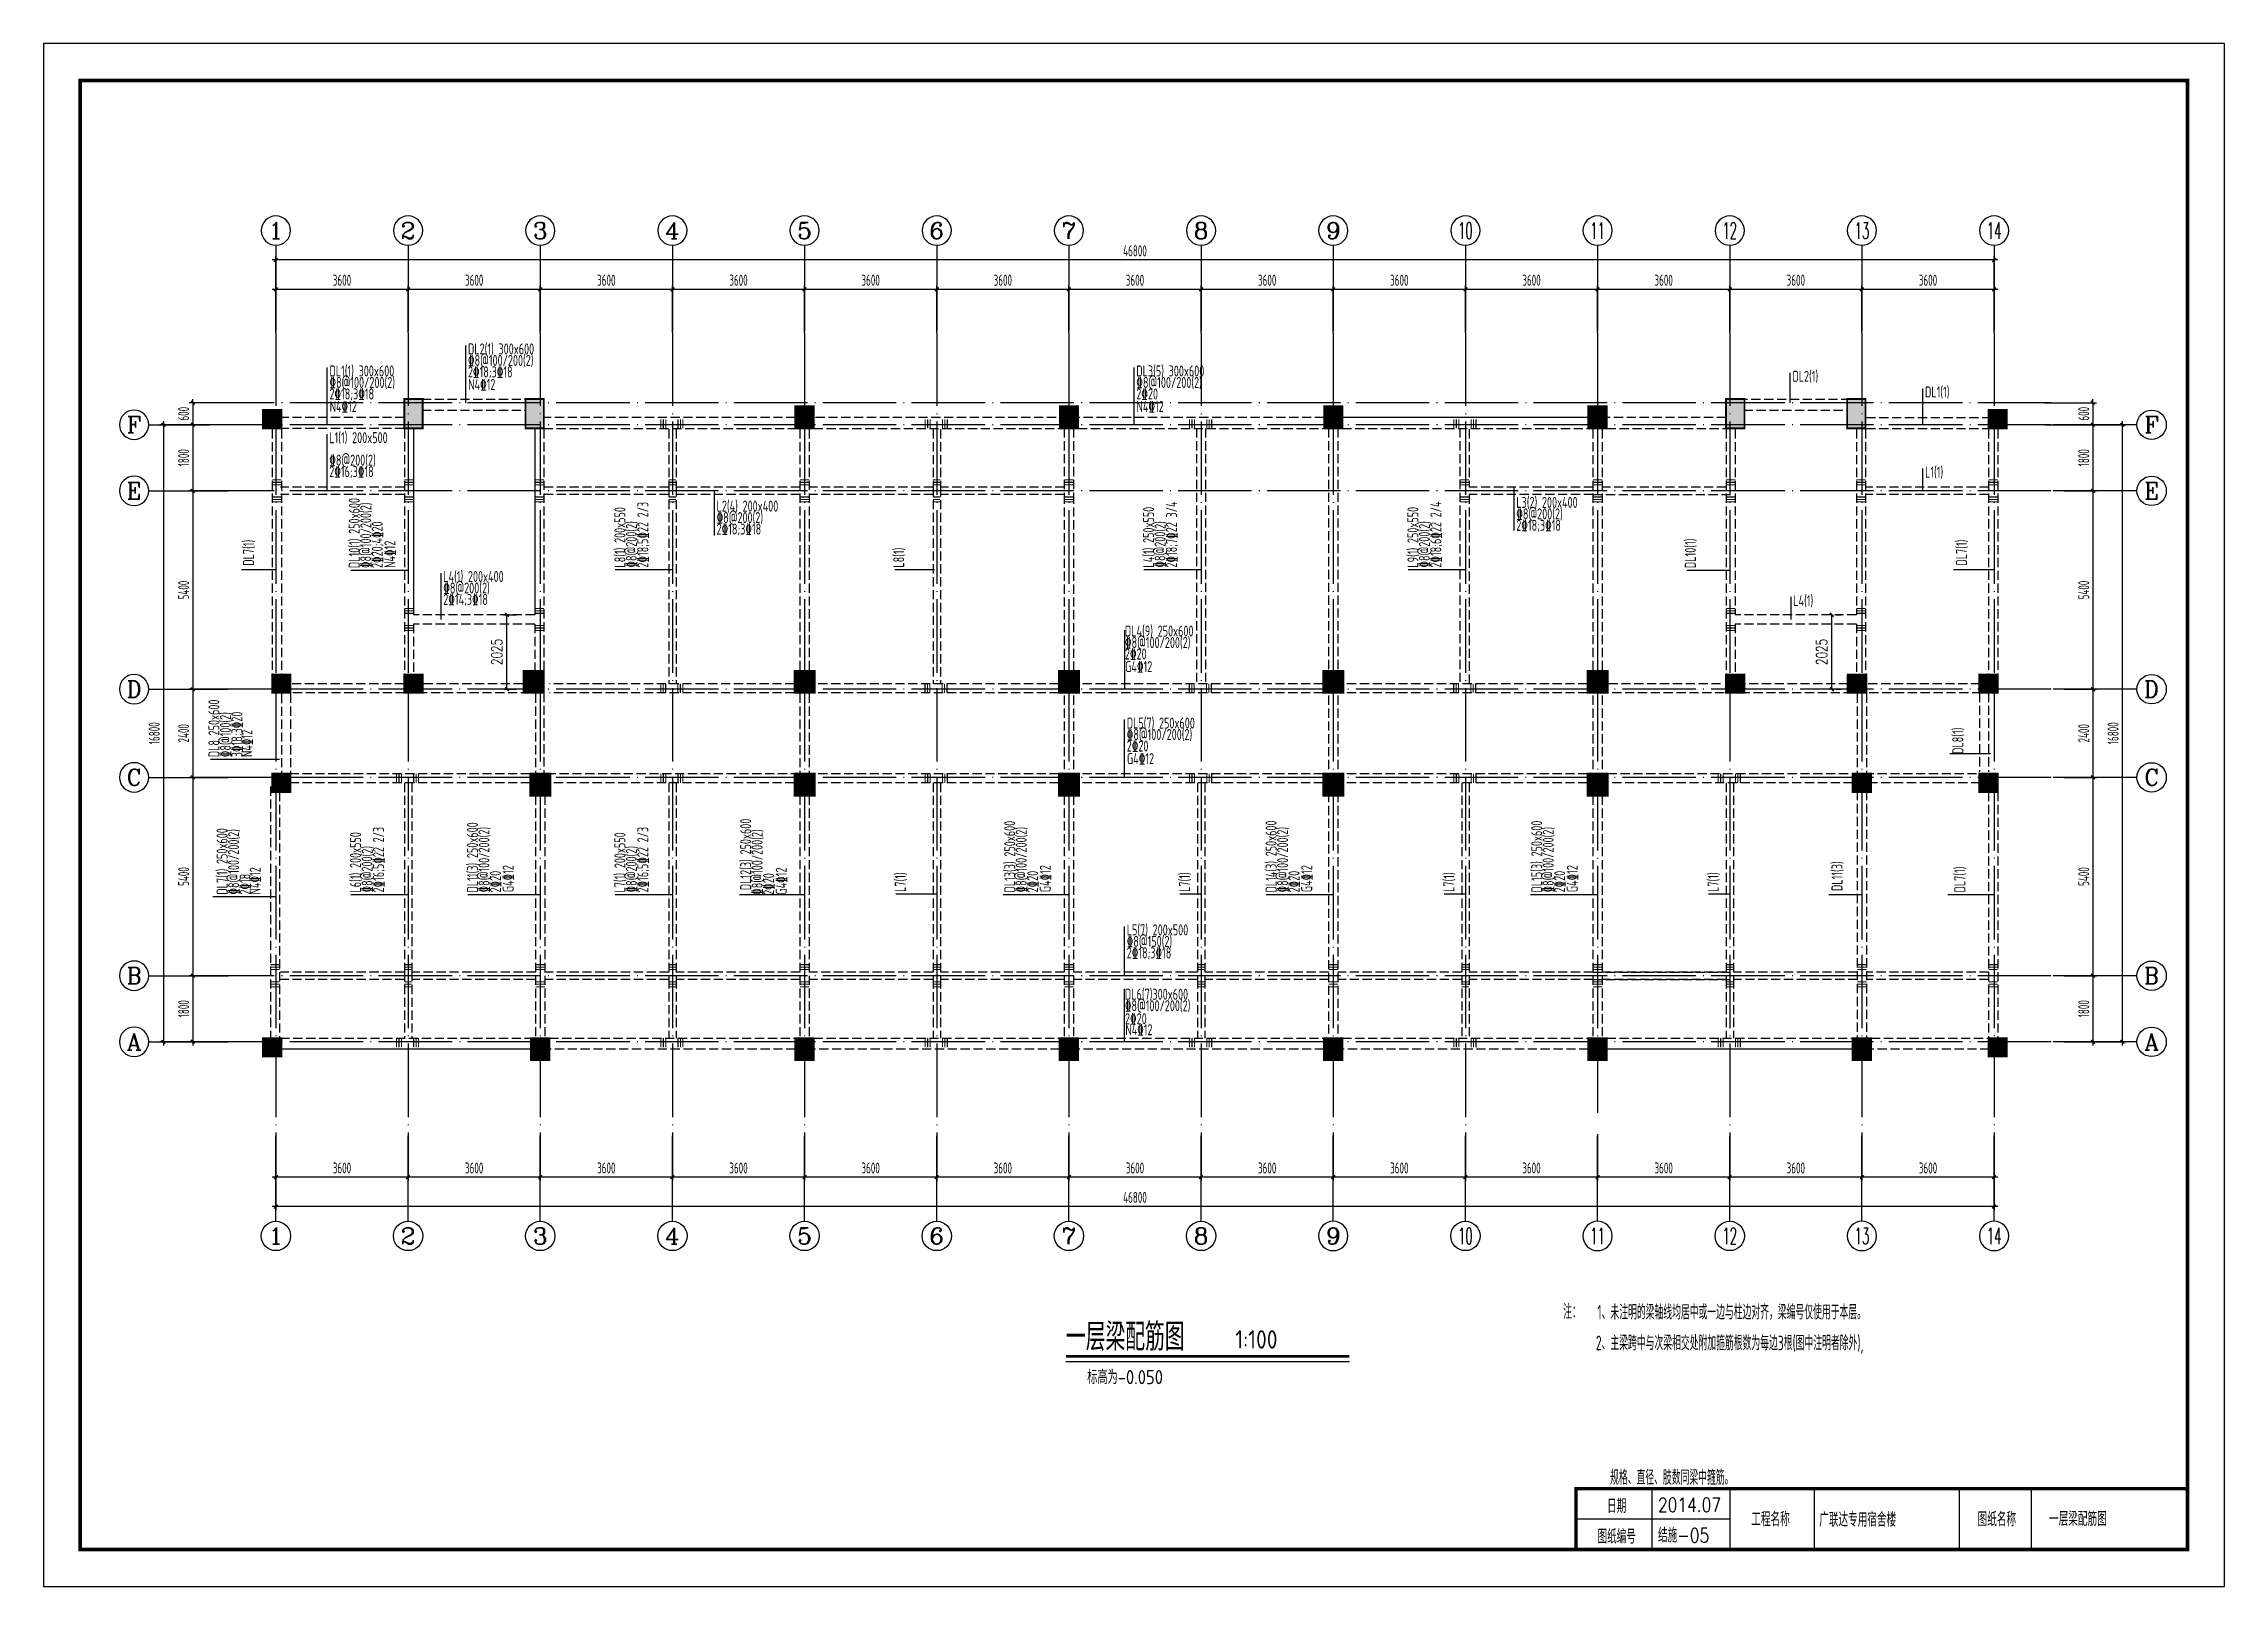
# Model space of a CAD drawing. Extents: x 127019 to 780419, y 327305 to 369305.
# Drawn here: x 364619 to 424019, y 327305 to 369305 of the extents above; entities that cross this region are included whole.
import ezdxf
from ezdxf.enums import TextEntityAlignment as Align

# ---------------------------------------------------------------- set-up
doc = ezdxf.new("R2010")
doc.units = 0
doc.header["$LTSCALE"] = 1000
doc.header["$MEASUREMENT"] = 0
for name, pattern in [('CONTINOUS', [0]), ('DASH', [0.35, 0.25, -0.1]), ('DOTE', [2.42, 2, -0.2, 0.02, -0.2])]:
    doc.linetypes.add(name, pattern=pattern)
doc.layers.get('0').update_dxf_attribs({"linetype": 'CONTINUOUS'})
doc.layers.get('Defpoints').update_dxf_attribs({"linetype": 'CONTINUOUS'})
for name, color, linetype in [('2106', 2, 'CONTINUOUS'), ('AXIS_TEXT', 7, 'CONTINUOUS'), ('COLU', 7, 'CONTINUOUS'), ('COLUMN', 7, 'CONTINUOUS'), ('DIM', 3, 'CONTINUOUS'), ('DIM_SYMB', 3, 'CONTINUOUS'), ('DOTE', 8, 'DOTE'), ('PUB_DIM', 3, 'CONTINUOUS'), ('PUB_TEXT', 7, 'CONTINUOUS'), ('PUB_TITLE', 4, 'CONTINUOUS'), ('REIN', 1, 'CONTINUOUS'), ('文字', 7, 'CONTINUOUS'), ('柱涂实', 54, 'CONTINUOUS'), ('梁', 4, 'CONTINUOUS'), ('梁虚线', 4, 'DASH'), ('梁集中标注', 2, 'CONTINUOUS')]:
    doc.layers.add(name, color=color, linetype=linetype)
doc.styles.add('_TCH_DIM_T3', font='SIMPLEX', dxfattribs={"width": 0.705882, "bigfont": 'GBCBIG'})
doc.styles.add('COMPLEX', font='COMPLEX.shx')
doc.styles.get("Standard").update_dxf_attribs({"font": 'gbxwxt.shx', "bigfont": 'gbhzfs.shx'})
doc.styles.add('TSSD_Dimension', font='gbxwxt.shx', dxfattribs={"width": 0.7, "bigfont": 'gbhzfs.shx'})
doc.styles.add('TSSD_Rein', font='tssdeng.shx', dxfattribs={"width": 0.6, "bigfont": 'gbhzfs.shx'})
doc.styles.add('国标仿宋', font='SIMPLEX.shx', dxfattribs={"width": 0.75, "bigfont": 'gbhzfs.shx'})
doc.dimstyles.new('_TCH_ARCH&&100', dxfattribs={"dimtxt": 297.5, "dimasz": 100, "dimexe": 250, "dimexo": 300, "dimgap": 126.25, "dimtad": 1, "dimdec": 0, "dimzin": 0, "dimdsep": 46, "dimtxsty": '_TCH_DIM_T3', "dimblk": 'ARCHTICK', "dimcen": 0.09, "dimclrt": 7, "dimazin": 2, "dimtfac": 1, "dimtdec": 0, "dimtix": 1, "dimtmove": 2, "dimatfit": 3, "dimfxl": 0, "dimtolj": 1, "dimtzin": 0, "dimarcsym": 0})
doc.dimstyles.new('TSSD_100_100', dxfattribs={"dimtxt": 300, "dimasz": 100, "dimexe": 100, "dimexo": 250, "dimgap": 100, "dimtad": 1, "dimdec": 0, "dimzin": 0, "dimdsep": 46, "dimtxsty": 'TSSD_Dimension', "dimblk": 'ARCHTICK', "dimcen": 0, "dimdle": 100, "dimclrt": 7, "dimadec": 0, "dimazin": 0, "dimtfac": 1, "dimtdec": 0, "dimtix": 1, "dimtmove": 2, "dimatfit": 3, "dimfxl": 0, "dimtolj": 1, "dimtzin": 0, "dimarcsym": 0})

msp = doc.modelspace()

# ---------------------------------------------------------------- texts
at = {"layer": 'PUB_TEXT', "style": 'TSSD_Rein', "width": 0.6}
for s, p in [('注：', (406009.7, 334582.9)), ('1、未注明的梁轴线均居中或一边与柱边对齐，梁编号仅使用于本层。', (406941.9, 334570.1)), ('2、主梁跨中与次梁相交处附加箍筋根数为每边3根(图中注明者除外),', (406899.5, 333732.1))]:
    msp.add_text(s, height=400, dxfattribs=at).set_placement(p)
at = {"layer": 'PUB_TEXT'}
for s, height, p in [('一层梁配筋图', 748.03, (392465.9, 333721.7)), ('1:100', 500, (397078.5, 333778.8))]:
    msp.add_text(s, height=height, dxfattribs=at).set_placement(p)
at = {"layer": 'PUB_TEXT', "style": 'TSSD_Rein', "width": 0.6}
msp.add_text('规格、直径、肢数同梁中箍筋。', height=400, dxfattribs=at).set_placement((407287.2, 329949.9), align=Align.BOTTOM_LEFT)
at = {"layer": '文字'}
msp.add_text('标高为-0.050', height=385, dxfattribs=at).set_placement((393044.9, 332809.6))
at = {"layer": '文字', "style": '国标仿宋', "width": 0.8}
for s, p in [('日期', (407466.8, 329300.7)), ('工程名称', (411657.2, 328940.5)), ('图纸名称', (417821.2, 328939)), ('图纸编号', (407466.8, 328469.1))]:
    msp.add_text(s, height=385, dxfattribs=at).set_placement(p, align=Align.CENTER)
for s, p in [('2014.07', (408591.6, 329334.2)), ('广联达专用宿舍楼', (412984.3, 328928.3)), ('一层梁配筋图', (419244.1, 328951.4)), ('结施-05', (408591.6, 328502.6))]:
    msp.add_text(s, height=385, dxfattribs=at).set_placement(p)
at = {"layer": '梁集中标注', "style": 'TSSD_Rein', "width": 0.7}
for s, p in [('DL2(1) 300x600', (376178.2, 360843.8)), ('DL1(1) 300x600', (372404.9, 360243.8)), ('%%1328@100/200(2)', (376178.2, 360531.3)), ('DL3(5) 300x600', (394382.2, 360243.8)), ('%%1328@100/200(2)', (372404.9, 359931.3)), ('2%%13218;3%%13218', (376178.2, 360218.8)), ('N4%%13212', (376184.9, 359874.5)), ('%%1328@100/200(2)', (394382.2, 359931.3)), ('DL2(1) ', (412252.6, 360098.8)), ('DL1(1) ', (415865.5, 359671.6)), ('2%%13218;3%%13218', (372404.9, 359618.8)), ('N4%%13212', (372411.7, 359274.5)), ('2%%13220', (394382.2, 359618.8)), ('N4%%13212', (394388.9, 359274.5)), ('L1(1) 200x500', (372400.1, 358427.9)), ('2%%13216;3%%13218', (372400.1, 357502.9)), ('%%1328@200(2)', (372400.1, 357815.4)), ('L1(1)', (415867, 357490.8)), ('L3(2) 200x400', (404732, 356666.2)), ('L2(4) 200x400', (382949.5, 356565.1)), ('%%1328@200(2)', (382949.5, 356252.6)), ('%%1328@200(2)', (404732, 356353.7)), ('2%%13218;3%%13218', (382949.5, 355940.1)), ('2%%13218;3%%13218', (404732, 356041.2)), ('L4(1) 200x400', (375505.3, 354648.5)), ('%%1328@200(2)', (375505.3, 354336)), ('2%%13214;3%%13218', (375505.3, 354023.5)), ('L4(1)', (412276.3, 353990.8)), ('DL4(9) 250x600', (394072.1, 353163.5)), ('2%%13220', (394072.1, 352538.5)), ('%%1328@100/200(2)', (394072.1, 352851)), ('G4%%13212', (394078.8, 352194.3)), ('DL5(7) 250x600', (394120.8, 350658.7)), ('%%1328@100/200(2)', (394120.8, 350346.2)), ('2%%13220', (394120.8, 350033.7)), ('G4%%13212', (394127.5, 349689.4)), ('L5(7) 200x500', (394120.8, 345027.9)), ('2%%13218;3%%13218', (394120.8, 344402.9)), ('%%1328@150(2)', (394120.8, 344715.4)), ('DL6(7)300x600', (394070.6, 343275.6)), ('2%%13220', (394074.7, 342609.8)), ('%%1328@100/200(2)', (394070.6, 342963.1)), ('N4%%13212', (394084, 342310.9))]:
    msp.add_text(s, height=300, dxfattribs=at).set_placement(p)
for s, p in [('DL10(1) 250x600', (373231.2, 355027.4)), ('%%1328@100/200(2)', (373543.7, 355027.4)), ('L8(1) 200x550', (380465.9, 355039.4)), ('2%%13218;5%%13222 2/3', (381090.9, 355039.4)), ('L4(1) 250x550', (394865.9, 355039.4)), ('2%%13218;7%%13222 3/4', (395490.9, 355039.4)), ('L9(1) 250x550', (402065.9, 355039.4)), ('2%%13218;6%%13222 2/4', (402690.9, 355039.4)), ('2%%13220;4%%13220', (373856.2, 355027.4)), ('%%1328@200(2)', (380778.4, 355039.4)), ('%%1328@200(2)', (395178.4, 355039.4)), ('%%1328@200(2)', (402378.4, 355039.4)), ('DL10(1) ', (409622.6, 355027.4)), ('DL7(1) ', (370347.8, 355092.5)), ('N4%%13212', (374200.5, 355034.1)), ('L8(1)', (388060.1, 355039.1)), ('DL7(1) ', (417007.3, 355095.4)), ('DL8 250x600', (369408.5, 349877.1)), ('%%1328@100(2)', (369721, 349877.1)), ('3%%13218;3%%13220', (370033.5, 349877.1)), ('N4%%13212', (370306.4, 349883.9)), ('DL8(1) ', (416908.2, 349967.7)), ('DL11(3) 250x600', (376451.5, 346195.8)), (' DL12(3) 250x600', (383891.7, 346130.9)), ('DL13(3) 250x600', (391083.9, 346195.8)), ('DL14(3) 250x600', (398204, 346195.8)), ('DL15(3) 250x600', (405437.8, 346195.8)), ('DL7(1) 250x600', (369631.2, 346137.1)), ('%%1328@100/200(2)', (369943.7, 346137.1)), ('L6(1) 200x550', (373265.9, 346195.8)), ('2%%13216;5%%13222 2/3', (373890.9, 346195.8)), ('%%1328@100/200(2)', (376764, 346195.8)), ('L7(1) 200x550', (380465.9, 346195.8)), ('2%%13216;5%%13222 2/3', (381090.9, 346195.8)), ('%%1328@100/200(2)', (384204.2, 346130.9)), ('%%1328@100/200(2)', (391396.4, 346195.8)), ('%%1328@100/200(2)', (398516.5, 346195.8)), ('%%1328@100/200(2)', (405750.3, 346195.8)), ('%%1328@200(2)', (373578.4, 346195.8)), ('G4%%13212', (377420.7, 346202.5)), ('%%1328@200(2)', (380778.4, 346195.8)), ('G4%%13212', (392053.1, 346202.5)), ('G4%%13212', (399173.3, 346202.5)), ('G4%%13212', (406407.1, 346202.5)), ('DL11(3)', (413617.7, 346236.9)), ('2%%13218', (370256.2, 346137.1)), ('N4%%13212', (370529.1, 346143.8)), ('2%%13220', (377076.5, 346195.8)), ('2%%13220', (384516.7, 346130.9)), ('G4%%13212', (384860.9, 346137.7)), ('L7(1)', (388104.7, 346210.3)), ('2%%13220', (391708.9, 346195.8)), ('L7(1)', (395847, 346210.3)), ('2%%13220', (398829, 346195.8)), ('L7(1)', (403047, 346210.3)), ('2%%13220', (406062.8, 346195.8)), ('L7(1)', (410247, 346210.3)), ('DL7(1)', (416962.2, 346195.8))]:
    msp.add_text(s, height=300, rotation=90, dxfattribs=at).set_placement(p)

# ---------------------------------------------------------------- blocks, each defined once
blk = doc.blocks.new('_axiso')
blk.add_circle((0, 0), 0.5)
at = {"layer": 'AXIS_TEXT', "style": 'COMPLEX', "width": 1.041667}
blk.add_attdef('A', text='', height=0.56, dxfattribs=at).set_placement((-0.25, -0.28), (0.25, -0.28), align=Align.FIT)
blk = doc.blocks.new('_ArchTick')
at = {"color": 0, "linetype": 'ByBlock', "const_width": 0.4}
blk.add_lwpolyline([(-0.5, -0.5), (0.5, 0.5)], dxfattribs=at)
blk = doc.blocks.new('*D883')
at = {"layer": 'Defpoints', "color": 0, "transparency": 16777216}
for p in [(419404, 358930), (419404, 342130), (421238, 342130)]:
    blk.add_point(p, dxfattribs=at)
at = {"layer": 'DIM', "color": 0, "lineweight": -2, "transparency": 16777216}
for p, q in [((419654, 358930), (421338, 358930)), ((421238, 359030), (421238, 342030)), ((419654, 342130), (421338, 342130))]:
    blk.add_line(p, q, dxfattribs=at)
at = {"layer": 'DIM', "color": 0, "lineweight": -2, "transparency": 16777216, "xscale": 100, "yscale": 100, "zscale": 100}
for p, rotation in [((421238, 358930), 90), ((421238, 342130), 270)]:
    blk.add_blockref('_ArchTick', p, dxfattribs=dict(at, rotation=rotation))
at = {"layer": 'DIM', "color": 7, "transparency": 16777216, "insert": (420988, 350530), "char_height": 300, "attachment_point": 5, "rotation": 90, "style": 'TSSD_Dimension'}
blk.add_mtext('\\A1;16800', dxfattribs=at)
blk = doc.blocks.new('*D884')
at = {"layer": 'Defpoints', "color": 0, "transparency": 16777216}
for p in [(419404, 343930), (419404, 342130), (420438, 342130)]:
    blk.add_point(p, dxfattribs=at)
at = {"layer": 'DIM', "color": 0, "lineweight": -2, "transparency": 16777216}
for p, q in [((419654, 343930), (420538, 343930)), ((420438, 344030), (420438, 342030)), ((419654, 342130), (420538, 342130))]:
    blk.add_line(p, q, dxfattribs=at)
at = {"layer": 'DIM', "color": 0, "lineweight": -2, "transparency": 16777216, "xscale": 100, "yscale": 100, "zscale": 100}
for p, rotation in [((420438, 343930), 90), ((420438, 342130), 270)]:
    blk.add_blockref('_ArchTick', p, dxfattribs=dict(at, rotation=rotation))
at = {"layer": 'DIM', "color": 7, "transparency": 16777216, "insert": (420188, 343030), "char_height": 300, "attachment_point": 5, "rotation": 90, "style": 'TSSD_Dimension'}
blk.add_mtext('\\A1;1800', dxfattribs=at)
blk = doc.blocks.new('*D885')
at = {"layer": 'Defpoints', "color": 0, "transparency": 16777216}
for p in [(419404, 349330), (419404, 343930), (420438, 343930)]:
    blk.add_point(p, dxfattribs=at)
at = {"layer": 'DIM', "color": 0, "lineweight": -2, "transparency": 16777216}
for p, q in [((419654, 349330), (420538, 349330)), ((420438, 349430), (420438, 343830)), ((419654, 343930), (420538, 343930))]:
    blk.add_line(p, q, dxfattribs=at)
at = {"layer": 'DIM', "color": 0, "lineweight": -2, "transparency": 16777216, "xscale": 100, "yscale": 100, "zscale": 100}
for p, rotation in [((420438, 349330), 90), ((420438, 343930), 270)]:
    blk.add_blockref('_ArchTick', p, dxfattribs=dict(at, rotation=rotation))
at = {"layer": 'DIM', "color": 7, "transparency": 16777216, "insert": (420188, 346630), "char_height": 300, "attachment_point": 5, "rotation": 90, "style": 'TSSD_Dimension'}
blk.add_mtext('\\A1;5400', dxfattribs=at)
blk = doc.blocks.new('*D886')
at = {"layer": 'Defpoints', "color": 0, "transparency": 16777216}
for p in [(419404, 351730), (419404, 349330), (420438, 349330)]:
    blk.add_point(p, dxfattribs=at)
at = {"layer": 'DIM', "color": 0, "lineweight": -2, "transparency": 16777216}
for p, q in [((419654, 351730), (420538, 351730)), ((420438, 351830), (420438, 349230)), ((419654, 349330), (420538, 349330))]:
    blk.add_line(p, q, dxfattribs=at)
at = {"layer": 'DIM', "color": 0, "lineweight": -2, "transparency": 16777216, "xscale": 100, "yscale": 100, "zscale": 100}
for p, rotation in [((420438, 351730), 90), ((420438, 349330), 270)]:
    blk.add_blockref('_ArchTick', p, dxfattribs=dict(at, rotation=rotation))
at = {"layer": 'DIM', "color": 7, "transparency": 16777216, "insert": (420188, 350530), "char_height": 300, "attachment_point": 5, "rotation": 90, "style": 'TSSD_Dimension'}
blk.add_mtext('\\A1;2400', dxfattribs=at)
blk = doc.blocks.new('*D887')
at = {"layer": 'Defpoints', "color": 0, "transparency": 16777216}
for p in [(419404, 357130), (419404, 351730), (420438, 351730)]:
    blk.add_point(p, dxfattribs=at)
at = {"layer": 'DIM', "color": 0, "lineweight": -2, "transparency": 16777216}
for p, q in [((419654, 357130), (420538, 357130)), ((420438, 357230), (420438, 351630)), ((419654, 351730), (420538, 351730))]:
    blk.add_line(p, q, dxfattribs=at)
at = {"layer": 'DIM', "color": 0, "lineweight": -2, "transparency": 16777216, "xscale": 100, "yscale": 100, "zscale": 100}
for p, rotation in [((420438, 357130), 90), ((420438, 351730), 270)]:
    blk.add_blockref('_ArchTick', p, dxfattribs=dict(at, rotation=rotation))
at = {"layer": 'DIM', "color": 7, "transparency": 16777216, "insert": (420188, 354430), "char_height": 300, "attachment_point": 5, "rotation": 90, "style": 'TSSD_Dimension'}
blk.add_mtext('\\A1;5400', dxfattribs=at)
blk = doc.blocks.new('*D888')
at = {"layer": 'Defpoints', "color": 0, "transparency": 16777216}
for p in [(419404, 358930), (419404, 357130), (420438, 357130)]:
    blk.add_point(p, dxfattribs=at)
at = {"layer": 'DIM', "color": 0, "lineweight": -2, "transparency": 16777216}
for p, q in [((419654, 358930), (420538, 358930)), ((420438, 359030), (420438, 357030)), ((419654, 357130), (420538, 357130))]:
    blk.add_line(p, q, dxfattribs=at)
at = {"layer": 'DIM', "color": 0, "lineweight": -2, "transparency": 16777216, "xscale": 100, "yscale": 100, "zscale": 100}
for p, rotation in [((420438, 358930), 90), ((420438, 357130), 270)]:
    blk.add_blockref('_ArchTick', p, dxfattribs=dict(at, rotation=rotation))
at = {"layer": 'DIM', "color": 7, "transparency": 16777216, "insert": (420188, 358030), "char_height": 300, "attachment_point": 5, "rotation": 90, "style": 'TSSD_Dimension'}
blk.add_mtext('\\A1;1800', dxfattribs=at)
blk = doc.blocks.new('*D889')
at = {"layer": 'Defpoints', "color": 0, "transparency": 16777216}
for p in [(414146, 362615), (414146, 361190), (417746, 361190)]:
    blk.add_point(p, dxfattribs=at)
at = {"layer": 'DIM', "color": 0, "lineweight": -2, "transparency": 16777216}
for p, q in [((417846, 362615), (414046, 362615)), ((414146, 361440), (414146, 362715)), ((417746, 361440), (417746, 362715))]:
    blk.add_line(p, q, dxfattribs=at)
at = {"layer": 'DIM', "color": 0, "lineweight": -2, "transparency": 16777216, "xscale": 100, "yscale": 100, "zscale": 100, "rotation": 180}
blk.add_blockref('_ArchTick', (414146, 362615), dxfattribs=at)
at = {"layer": 'DIM', "color": 0, "lineweight": -2, "transparency": 16777216, "xscale": 100, "yscale": 100, "zscale": 100}
blk.add_blockref('_ArchTick', (417746, 362615), dxfattribs=at)
at = {"layer": 'DIM', "color": 7, "transparency": 16777216, "insert": (415946, 362865), "char_height": 300, "attachment_point": 5, "style": 'TSSD_Dimension'}
blk.add_mtext('\\A1;3600', dxfattribs=at)
blk = doc.blocks.new('*D890')
at = {"layer": 'Defpoints', "color": 0, "transparency": 16777216}
for p in [(414146, 339870), (417746, 339870), (414146, 338445)]:
    blk.add_point(p, dxfattribs=at)
at = {"layer": 'DIM', "color": 0, "lineweight": -2, "transparency": 16777216}
for p, q in [((414146, 339620), (414146, 338345)), ((417746, 339620), (417746, 338345)), ((417846, 338445), (414046, 338445))]:
    blk.add_line(p, q, dxfattribs=at)
at = {"layer": 'DIM', "color": 0, "lineweight": -2, "transparency": 16777216, "xscale": 100, "yscale": 100, "zscale": 100, "rotation": 180}
blk.add_blockref('_ArchTick', (414146, 338445), dxfattribs=at)
at = {"layer": 'DIM', "color": 0, "lineweight": -2, "transparency": 16777216, "xscale": 100, "yscale": 100, "zscale": 100}
blk.add_blockref('_ArchTick', (417746, 338445), dxfattribs=at)
at = {"layer": 'DIM', "color": 7, "transparency": 16777216, "insert": (415946, 338695), "char_height": 300, "attachment_point": 5, "style": 'TSSD_Dimension'}
blk.add_mtext('\\A1;3600', dxfattribs=at)
blk = doc.blocks.new('*D891')
at = {"layer": 'Defpoints', "color": 0, "transparency": 16777216}
for p in [(418880, 359530), (418880, 358930), (420438, 358930)]:
    blk.add_point(p, dxfattribs=at)
at = {"layer": 'DIM', "color": 0, "lineweight": -2, "transparency": 16777216}
for p, q in [((419130, 359530), (420538, 359530)), ((420438, 359530), (420438, 359630)), ((420438, 359530), (420438, 358930)), ((419130, 358930), (420538, 358930)), ((420438, 358930), (420438, 358830))]:
    blk.add_line(p, q, dxfattribs=at)
at = {"layer": 'DIM', "color": 0, "lineweight": -2, "transparency": 16777216, "xscale": 100, "yscale": 100, "zscale": 100}
for p, rotation in [((420438, 359530), 270), ((420438, 358930), 90)]:
    blk.add_blockref('_ArchTick', p, dxfattribs=dict(at, rotation=rotation))
at = {"layer": 'DIM', "color": 7, "transparency": 16777216, "insert": (420188, 359230), "char_height": 300, "attachment_point": 5, "rotation": 90, "style": 'TSSD_Dimension'}
blk.add_mtext('\\A1;600', dxfattribs=at)
blk = doc.blocks.new('*D892')
at = {"layer": 'Defpoints', "color": 0, "transparency": 16777216}
for p in [(396146, 362615), (396146, 361190), (399746, 361190)]:
    blk.add_point(p, dxfattribs=at)
at = {"layer": 'DIM', "color": 0, "lineweight": -2, "transparency": 16777216}
for p, q in [((399846, 362615), (396046, 362615)), ((396146, 361440), (396146, 362715)), ((399746, 361440), (399746, 362715))]:
    blk.add_line(p, q, dxfattribs=at)
at = {"layer": 'DIM', "color": 0, "lineweight": -2, "transparency": 16777216, "xscale": 100, "yscale": 100, "zscale": 100, "rotation": 180}
blk.add_blockref('_ArchTick', (396146, 362615), dxfattribs=at)
at = {"layer": 'DIM', "color": 0, "lineweight": -2, "transparency": 16777216, "xscale": 100, "yscale": 100, "zscale": 100}
blk.add_blockref('_ArchTick', (399746, 362615), dxfattribs=at)
at = {"layer": 'DIM', "color": 7, "transparency": 16777216, "insert": (397946, 362865), "char_height": 300, "attachment_point": 5, "style": 'TSSD_Dimension'}
blk.add_mtext('\\A1;3600', dxfattribs=at)
blk = doc.blocks.new('*D893')
at = {"layer": 'Defpoints', "color": 0, "transparency": 16777216}
for p in [(369950, 351730), (368683, 349330), (369950, 349330)]:
    blk.add_point(p, dxfattribs=at)
at = {"layer": 'DIM', "color": 0, "lineweight": -2, "transparency": 16777216}
for p, q in [((369700, 351730), (368583, 351730)), ((368683, 351830), (368683, 349230)), ((369700, 349330), (368583, 349330))]:
    blk.add_line(p, q, dxfattribs=at)
at = {"layer": 'DIM', "color": 0, "lineweight": -2, "transparency": 16777216, "xscale": 100, "yscale": 100, "zscale": 100}
for p, rotation in [((368683, 351730), 90), ((368683, 349330), 270)]:
    blk.add_blockref('_ArchTick', p, dxfattribs=dict(at, rotation=rotation))
at = {"layer": 'DIM', "color": 7, "transparency": 16777216, "insert": (368433, 350530), "char_height": 300, "attachment_point": 5, "rotation": 90, "style": 'TSSD_Dimension'}
blk.add_mtext('\\A1;2400', dxfattribs=at)
blk = doc.blocks.new('*D894')
at = {"layer": 'Defpoints', "color": 0, "transparency": 16777216}
for p in [(369950, 349330), (368683, 343930), (369950, 343930)]:
    blk.add_point(p, dxfattribs=at)
at = {"layer": 'DIM', "color": 0, "lineweight": -2, "transparency": 16777216}
for p, q in [((369700, 349330), (368583, 349330)), ((368683, 349430), (368683, 343830)), ((369700, 343930), (368583, 343930))]:
    blk.add_line(p, q, dxfattribs=at)
at = {"layer": 'DIM', "color": 0, "lineweight": -2, "transparency": 16777216, "xscale": 100, "yscale": 100, "zscale": 100}
for p, rotation in [((368683, 349330), 90), ((368683, 343930), 270)]:
    blk.add_blockref('_ArchTick', p, dxfattribs=dict(at, rotation=rotation))
at = {"layer": 'DIM', "color": 7, "transparency": 16777216, "insert": (368433, 346630), "char_height": 300, "attachment_point": 5, "rotation": 90, "style": 'TSSD_Dimension'}
blk.add_mtext('\\A1;5400', dxfattribs=at)
blk = doc.blocks.new('*D895')
at = {"layer": 'Defpoints', "color": 0, "transparency": 16777216}
for p in [(369950, 343930), (368683, 342130), (369950, 342130)]:
    blk.add_point(p, dxfattribs=at)
at = {"layer": 'DIM', "color": 0, "lineweight": -2, "transparency": 16777216}
for p, q in [((369700, 343930), (368583, 343930)), ((368683, 344030), (368683, 342030)), ((369700, 342130), (368583, 342130))]:
    blk.add_line(p, q, dxfattribs=at)
at = {"layer": 'DIM', "color": 0, "lineweight": -2, "transparency": 16777216, "xscale": 100, "yscale": 100, "zscale": 100}
for p, rotation in [((368683, 343930), 90), ((368683, 342130), 270)]:
    blk.add_blockref('_ArchTick', p, dxfattribs=dict(at, rotation=rotation))
at = {"layer": 'DIM', "color": 7, "transparency": 16777216, "insert": (368433, 343030), "char_height": 300, "attachment_point": 5, "rotation": 90, "style": 'TSSD_Dimension'}
blk.add_mtext('\\A1;1800', dxfattribs=at)
blk = doc.blocks.new('*D896')
at = {"layer": 'Defpoints', "color": 0, "transparency": 16777216}
for p in [(369950, 358930), (368683, 357130), (369950, 357130)]:
    blk.add_point(p, dxfattribs=at)
at = {"layer": 'DIM', "color": 0, "lineweight": -2, "transparency": 16777216}
for p, q in [((369700, 358930), (368583, 358930)), ((368683, 359030), (368683, 357030)), ((369700, 357130), (368583, 357130))]:
    blk.add_line(p, q, dxfattribs=at)
at = {"layer": 'DIM', "color": 0, "lineweight": -2, "transparency": 16777216, "xscale": 100, "yscale": 100, "zscale": 100}
for p, rotation in [((368683, 358930), 90), ((368683, 357130), 270)]:
    blk.add_blockref('_ArchTick', p, dxfattribs=dict(at, rotation=rotation))
at = {"layer": 'DIM', "color": 7, "transparency": 16777216, "insert": (368433, 358030), "char_height": 300, "attachment_point": 5, "rotation": 90, "style": 'TSSD_Dimension'}
blk.add_mtext('\\A1;1800', dxfattribs=at)
blk = doc.blocks.new('*D897')
at = {"layer": 'Defpoints', "color": 0, "transparency": 16777216}
for p in [(369950, 357130), (368683, 351730), (369950, 351730)]:
    blk.add_point(p, dxfattribs=at)
at = {"layer": 'DIM', "color": 0, "lineweight": -2, "transparency": 16777216}
for p, q in [((369700, 357130), (368583, 357130)), ((368683, 357230), (368683, 351630)), ((369700, 351730), (368583, 351730))]:
    blk.add_line(p, q, dxfattribs=at)
at = {"layer": 'DIM', "color": 0, "lineweight": -2, "transparency": 16777216, "xscale": 100, "yscale": 100, "zscale": 100}
for p, rotation in [((368683, 357130), 90), ((368683, 351730), 270)]:
    blk.add_blockref('_ArchTick', p, dxfattribs=dict(at, rotation=rotation))
at = {"layer": 'DIM', "color": 7, "transparency": 16777216, "insert": (368433, 354430), "char_height": 300, "attachment_point": 5, "rotation": 90, "style": 'TSSD_Dimension'}
blk.add_mtext('\\A1;5400', dxfattribs=at)
blk = doc.blocks.new('*D898')
at = {"layer": 'Defpoints', "color": 0, "transparency": 16777216}
for p in [(369950, 358930), (367883, 342130), (369950, 342130)]:
    blk.add_point(p, dxfattribs=at)
at = {"layer": 'DIM', "color": 0, "lineweight": -2, "transparency": 16777216}
for p, q in [((369700, 358930), (367783, 358930)), ((367883, 359030), (367883, 342030)), ((369700, 342130), (367783, 342130))]:
    blk.add_line(p, q, dxfattribs=at)
at = {"layer": 'DIM', "color": 0, "lineweight": -2, "transparency": 16777216, "xscale": 100, "yscale": 100, "zscale": 100}
for p, rotation in [((367883, 358930), 90), ((367883, 342130), 270)]:
    blk.add_blockref('_ArchTick', p, dxfattribs=dict(at, rotation=rotation))
at = {"layer": 'DIM', "color": 7, "transparency": 16777216, "insert": (367633, 350530), "char_height": 300, "attachment_point": 5, "rotation": 90, "style": 'TSSD_Dimension'}
blk.add_mtext('\\A1;16800', dxfattribs=at)
blk = doc.blocks.new('*D899')
at = {"layer": 'Defpoints', "color": 0, "transparency": 16777216}
for p in [(410546, 362615), (410546, 361190), (414146, 361190)]:
    blk.add_point(p, dxfattribs=at)
at = {"layer": 'DIM', "color": 0, "lineweight": -2, "transparency": 16777216}
for p, q in [((414246, 362615), (410446, 362615)), ((410546, 361440), (410546, 362715)), ((414146, 361440), (414146, 362715))]:
    blk.add_line(p, q, dxfattribs=at)
at = {"layer": 'DIM', "color": 0, "lineweight": -2, "transparency": 16777216, "xscale": 100, "yscale": 100, "zscale": 100, "rotation": 180}
blk.add_blockref('_ArchTick', (410546, 362615), dxfattribs=at)
at = {"layer": 'DIM', "color": 0, "lineweight": -2, "transparency": 16777216, "xscale": 100, "yscale": 100, "zscale": 100}
blk.add_blockref('_ArchTick', (414146, 362615), dxfattribs=at)
at = {"layer": 'DIM', "color": 7, "transparency": 16777216, "insert": (412346, 362865), "char_height": 300, "attachment_point": 5, "style": 'TSSD_Dimension'}
blk.add_mtext('\\A1;3600', dxfattribs=at)
blk = doc.blocks.new('*D900')
at = {"layer": 'Defpoints', "color": 0, "transparency": 16777216}
for p in [(406946, 362615), (406946, 361190), (410546, 361190)]:
    blk.add_point(p, dxfattribs=at)
at = {"layer": 'DIM', "color": 0, "lineweight": -2, "transparency": 16777216}
for p, q in [((410646, 362615), (406846, 362615)), ((406946, 361440), (406946, 362715)), ((410546, 361440), (410546, 362715))]:
    blk.add_line(p, q, dxfattribs=at)
at = {"layer": 'DIM', "color": 0, "lineweight": -2, "transparency": 16777216, "xscale": 100, "yscale": 100, "zscale": 100, "rotation": 180}
blk.add_blockref('_ArchTick', (406946, 362615), dxfattribs=at)
at = {"layer": 'DIM', "color": 0, "lineweight": -2, "transparency": 16777216, "xscale": 100, "yscale": 100, "zscale": 100}
blk.add_blockref('_ArchTick', (410546, 362615), dxfattribs=at)
at = {"layer": 'DIM', "color": 7, "transparency": 16777216, "insert": (408746, 362865), "char_height": 300, "attachment_point": 5, "style": 'TSSD_Dimension'}
blk.add_mtext('\\A1;3600', dxfattribs=at)
blk = doc.blocks.new('*D901')
at = {"layer": 'Defpoints', "color": 0, "transparency": 16777216}
for p in [(403346, 362615), (403346, 361190), (406946, 361190)]:
    blk.add_point(p, dxfattribs=at)
at = {"layer": 'DIM', "color": 0, "lineweight": -2, "transparency": 16777216}
for p, q in [((407046, 362615), (403246, 362615)), ((403346, 361440), (403346, 362715)), ((406946, 361440), (406946, 362715))]:
    blk.add_line(p, q, dxfattribs=at)
at = {"layer": 'DIM', "color": 0, "lineweight": -2, "transparency": 16777216, "xscale": 100, "yscale": 100, "zscale": 100, "rotation": 180}
blk.add_blockref('_ArchTick', (403346, 362615), dxfattribs=at)
at = {"layer": 'DIM', "color": 0, "lineweight": -2, "transparency": 16777216, "xscale": 100, "yscale": 100, "zscale": 100}
blk.add_blockref('_ArchTick', (406946, 362615), dxfattribs=at)
at = {"layer": 'DIM', "color": 7, "transparency": 16777216, "insert": (405146, 362865), "char_height": 300, "attachment_point": 5, "style": 'TSSD_Dimension'}
blk.add_mtext('\\A1;3600', dxfattribs=at)
blk = doc.blocks.new('*D902')
at = {"layer": 'Defpoints', "color": 0, "transparency": 16777216}
for p in [(388946, 362615), (388946, 361190), (392546, 361190)]:
    blk.add_point(p, dxfattribs=at)
at = {"layer": 'DIM', "color": 0, "lineweight": -2, "transparency": 16777216}
for p, q in [((392646, 362615), (388846, 362615)), ((388946, 361440), (388946, 362715)), ((392546, 361440), (392546, 362715))]:
    blk.add_line(p, q, dxfattribs=at)
at = {"layer": 'DIM', "color": 0, "lineweight": -2, "transparency": 16777216, "xscale": 100, "yscale": 100, "zscale": 100, "rotation": 180}
blk.add_blockref('_ArchTick', (388946, 362615), dxfattribs=at)
at = {"layer": 'DIM', "color": 0, "lineweight": -2, "transparency": 16777216, "xscale": 100, "yscale": 100, "zscale": 100}
blk.add_blockref('_ArchTick', (392546, 362615), dxfattribs=at)
at = {"layer": 'DIM', "color": 7, "transparency": 16777216, "insert": (390746, 362865), "char_height": 300, "attachment_point": 5, "style": 'TSSD_Dimension'}
blk.add_mtext('\\A1;3600', dxfattribs=at)
blk = doc.blocks.new('*D903')
at = {"layer": 'Defpoints', "color": 0, "transparency": 16777216}
for p in [(381746, 362615), (381746, 361190), (385346, 361190)]:
    blk.add_point(p, dxfattribs=at)
at = {"layer": 'DIM', "color": 0, "lineweight": -2, "transparency": 16777216}
for p, q in [((385446, 362615), (381646, 362615)), ((381746, 361440), (381746, 362715)), ((385346, 361440), (385346, 362715))]:
    blk.add_line(p, q, dxfattribs=at)
at = {"layer": 'DIM', "color": 0, "lineweight": -2, "transparency": 16777216, "xscale": 100, "yscale": 100, "zscale": 100, "rotation": 180}
blk.add_blockref('_ArchTick', (381746, 362615), dxfattribs=at)
at = {"layer": 'DIM', "color": 0, "lineweight": -2, "transparency": 16777216, "xscale": 100, "yscale": 100, "zscale": 100}
blk.add_blockref('_ArchTick', (385346, 362615), dxfattribs=at)
at = {"layer": 'DIM', "color": 7, "transparency": 16777216, "insert": (383546, 362865), "char_height": 300, "attachment_point": 5, "style": 'TSSD_Dimension'}
blk.add_mtext('\\A1;3600', dxfattribs=at)
blk = doc.blocks.new('*D904')
at = {"layer": 'Defpoints', "color": 0, "transparency": 16777216}
for p in [(374546, 362615), (374546, 361190), (378146, 361190)]:
    blk.add_point(p, dxfattribs=at)
at = {"layer": 'DIM', "color": 0, "lineweight": -2, "transparency": 16777216}
for p, q in [((378246, 362615), (374446, 362615)), ((374546, 361440), (374546, 362715)), ((378146, 361440), (378146, 362715))]:
    blk.add_line(p, q, dxfattribs=at)
at = {"layer": 'DIM', "color": 0, "lineweight": -2, "transparency": 16777216, "xscale": 100, "yscale": 100, "zscale": 100, "rotation": 180}
blk.add_blockref('_ArchTick', (374546, 362615), dxfattribs=at)
at = {"layer": 'DIM', "color": 0, "lineweight": -2, "transparency": 16777216, "xscale": 100, "yscale": 100, "zscale": 100}
blk.add_blockref('_ArchTick', (378146, 362615), dxfattribs=at)
at = {"layer": 'DIM', "color": 7, "transparency": 16777216, "insert": (376346, 362865), "char_height": 300, "attachment_point": 5, "style": 'TSSD_Dimension'}
blk.add_mtext('\\A1;3600', dxfattribs=at)
blk = doc.blocks.new('*D905')
at = {"layer": 'Defpoints', "color": 0, "transparency": 16777216}
for p in [(370946, 362615), (370946, 361190), (374546, 361190)]:
    blk.add_point(p, dxfattribs=at)
at = {"layer": 'DIM', "color": 0, "lineweight": -2, "transparency": 16777216}
for p, q in [((374646, 362615), (370846, 362615)), ((370946, 361440), (370946, 362715)), ((374546, 361440), (374546, 362715))]:
    blk.add_line(p, q, dxfattribs=at)
at = {"layer": 'DIM', "color": 0, "lineweight": -2, "transparency": 16777216, "xscale": 100, "yscale": 100, "zscale": 100, "rotation": 180}
blk.add_blockref('_ArchTick', (370946, 362615), dxfattribs=at)
at = {"layer": 'DIM', "color": 0, "lineweight": -2, "transparency": 16777216, "xscale": 100, "yscale": 100, "zscale": 100}
blk.add_blockref('_ArchTick', (374546, 362615), dxfattribs=at)
at = {"layer": 'DIM', "color": 7, "transparency": 16777216, "insert": (372746, 362865), "char_height": 300, "attachment_point": 5, "style": 'TSSD_Dimension'}
blk.add_mtext('\\A1;3600', dxfattribs=at)
blk = doc.blocks.new('*D906')
at = {"layer": 'Defpoints', "color": 0, "transparency": 16777216}
for p in [(370946, 363415), (370946, 361190), (417746, 361190)]:
    blk.add_point(p, dxfattribs=at)
at = {"layer": 'DIM', "color": 0, "lineweight": -2, "transparency": 16777216}
for p, q in [((417846, 363415), (370846, 363415)), ((370946, 361440), (370946, 363515)), ((417746, 361440), (417746, 363515))]:
    blk.add_line(p, q, dxfattribs=at)
at = {"layer": 'DIM', "color": 0, "lineweight": -2, "transparency": 16777216, "xscale": 100, "yscale": 100, "zscale": 100}
for p, rotation in [((370946, 363415), 179.9999999999991), ((417746, 363415), 359.9999999999991)]:
    blk.add_blockref('_ArchTick', p, dxfattribs=dict(at, rotation=rotation))
at = {"layer": 'DIM', "color": 7, "transparency": 16777216, "insert": (394346, 363665), "char_height": 300, "attachment_point": 5, "style": 'TSSD_Dimension'}
blk.add_mtext('\\A1;46800', dxfattribs=at)
blk = doc.blocks.new('*D907')
at = {"layer": 'Defpoints', "color": 0, "transparency": 16777216}
for p in [(370946, 339870), (417746, 339870), (370946, 337645)]:
    blk.add_point(p, dxfattribs=at)
at = {"layer": 'DIM', "color": 0, "lineweight": -2, "transparency": 16777216}
for p, q in [((370946, 339620), (370946, 337545)), ((417746, 339620), (417746, 337545)), ((417846, 337645), (370846, 337645))]:
    blk.add_line(p, q, dxfattribs=at)
at = {"layer": 'DIM', "color": 0, "lineweight": -2, "transparency": 16777216, "xscale": 100, "yscale": 100, "zscale": 100, "rotation": 180.0000000000003}
blk.add_blockref('_ArchTick', (370946, 337645), dxfattribs=at)
at = {"layer": 'DIM', "color": 0, "lineweight": -2, "transparency": 16777216, "xscale": 100, "yscale": 100, "zscale": 100}
blk.add_blockref('_ArchTick', (417746, 337645), dxfattribs=at)
at = {"layer": 'DIM', "color": 7, "transparency": 16777216, "insert": (394346, 337895), "char_height": 300, "attachment_point": 5, "style": 'TSSD_Dimension'}
blk.add_mtext('\\A1;46800', dxfattribs=at)
blk = doc.blocks.new('*D908')
at = {"layer": 'Defpoints', "color": 0, "transparency": 16777216}
for p in [(374546, 339870), (378146, 339870), (374546, 338445)]:
    blk.add_point(p, dxfattribs=at)
at = {"layer": 'DIM', "color": 0, "lineweight": -2, "transparency": 16777216}
for p, q in [((374546, 339620), (374546, 338345)), ((378146, 339620), (378146, 338345)), ((378246, 338445), (374446, 338445))]:
    blk.add_line(p, q, dxfattribs=at)
at = {"layer": 'DIM', "color": 0, "lineweight": -2, "transparency": 16777216, "xscale": 100, "yscale": 100, "zscale": 100, "rotation": 180}
blk.add_blockref('_ArchTick', (374546, 338445), dxfattribs=at)
at = {"layer": 'DIM', "color": 0, "lineweight": -2, "transparency": 16777216, "xscale": 100, "yscale": 100, "zscale": 100}
blk.add_blockref('_ArchTick', (378146, 338445), dxfattribs=at)
at = {"layer": 'DIM', "color": 7, "transparency": 16777216, "insert": (376346, 338695), "char_height": 300, "attachment_point": 5, "style": 'TSSD_Dimension'}
blk.add_mtext('\\A1;3600', dxfattribs=at)
blk = doc.blocks.new('*D909')
at = {"layer": 'Defpoints', "color": 0, "transparency": 16777216}
for p in [(385346, 339870), (381746, 339620), (381746, 338445)]:
    blk.add_point(p, dxfattribs=at)
at = {"layer": 'DIM', "color": 0, "lineweight": -2, "transparency": 16777216}
for p, q in [((381746, 339370), (381746, 338345)), ((385346, 339620), (385346, 338345)), ((385446, 338445), (381646, 338445))]:
    blk.add_line(p, q, dxfattribs=at)
at = {"layer": 'DIM', "color": 0, "lineweight": -2, "transparency": 16777216, "xscale": 100, "yscale": 100, "zscale": 100, "rotation": 180}
blk.add_blockref('_ArchTick', (381746, 338445), dxfattribs=at)
at = {"layer": 'DIM', "color": 0, "lineweight": -2, "transparency": 16777216, "xscale": 100, "yscale": 100, "zscale": 100}
blk.add_blockref('_ArchTick', (385346, 338445), dxfattribs=at)
at = {"layer": 'DIM', "color": 7, "transparency": 16777216, "insert": (383546, 338695), "char_height": 300, "attachment_point": 5, "style": 'TSSD_Dimension'}
blk.add_mtext('\\A1;3600', dxfattribs=at)
blk = doc.blocks.new('*D910')
at = {"layer": 'Defpoints', "color": 0, "transparency": 16777216}
for p in [(388946, 339870), (392546, 339870), (388946, 338445)]:
    blk.add_point(p, dxfattribs=at)
at = {"layer": 'DIM', "color": 0, "lineweight": -2, "transparency": 16777216}
for p, q in [((388946, 339620), (388946, 338345)), ((392546, 339620), (392546, 338345)), ((392646, 338445), (388846, 338445))]:
    blk.add_line(p, q, dxfattribs=at)
at = {"layer": 'DIM', "color": 0, "lineweight": -2, "transparency": 16777216, "xscale": 100, "yscale": 100, "zscale": 100, "rotation": 180}
blk.add_blockref('_ArchTick', (388946, 338445), dxfattribs=at)
at = {"layer": 'DIM', "color": 0, "lineweight": -2, "transparency": 16777216, "xscale": 100, "yscale": 100, "zscale": 100}
blk.add_blockref('_ArchTick', (392546, 338445), dxfattribs=at)
at = {"layer": 'DIM', "color": 7, "transparency": 16777216, "insert": (390746, 338695), "char_height": 300, "attachment_point": 5, "style": 'TSSD_Dimension'}
blk.add_mtext('\\A1;3600', dxfattribs=at)
blk = doc.blocks.new('*D911')
at = {"layer": 'Defpoints', "color": 0, "transparency": 16777216}
for p in [(396146, 339870), (399746, 339870), (396146, 338445)]:
    blk.add_point(p, dxfattribs=at)
at = {"layer": 'DIM', "color": 0, "lineweight": -2, "transparency": 16777216}
for p, q in [((396146, 339620), (396146, 338345)), ((399746, 339620), (399746, 338345)), ((399846, 338445), (396046, 338445))]:
    blk.add_line(p, q, dxfattribs=at)
at = {"layer": 'DIM', "color": 0, "lineweight": -2, "transparency": 16777216, "xscale": 100, "yscale": 100, "zscale": 100, "rotation": 180}
blk.add_blockref('_ArchTick', (396146, 338445), dxfattribs=at)
at = {"layer": 'DIM', "color": 0, "lineweight": -2, "transparency": 16777216, "xscale": 100, "yscale": 100, "zscale": 100}
blk.add_blockref('_ArchTick', (399746, 338445), dxfattribs=at)
at = {"layer": 'DIM', "color": 7, "transparency": 16777216, "insert": (397946, 338695), "char_height": 300, "attachment_point": 5, "style": 'TSSD_Dimension'}
blk.add_mtext('\\A1;3600', dxfattribs=at)
blk = doc.blocks.new('*D912')
at = {"layer": 'Defpoints', "color": 0, "transparency": 16777216}
for p in [(403346, 339870), (406946, 339870), (403346, 338445)]:
    blk.add_point(p, dxfattribs=at)
at = {"layer": 'DIM', "color": 0, "lineweight": -2, "transparency": 16777216}
for p, q in [((403346, 339620), (403346, 338345)), ((406946, 339620), (406946, 338345)), ((407046, 338445), (403246, 338445))]:
    blk.add_line(p, q, dxfattribs=at)
at = {"layer": 'DIM', "color": 0, "lineweight": -2, "transparency": 16777216, "xscale": 100, "yscale": 100, "zscale": 100, "rotation": 180}
blk.add_blockref('_ArchTick', (403346, 338445), dxfattribs=at)
at = {"layer": 'DIM', "color": 0, "lineweight": -2, "transparency": 16777216, "xscale": 100, "yscale": 100, "zscale": 100}
blk.add_blockref('_ArchTick', (406946, 338445), dxfattribs=at)
at = {"layer": 'DIM', "color": 7, "transparency": 16777216, "insert": (405146, 338695), "char_height": 300, "attachment_point": 5, "style": 'TSSD_Dimension'}
blk.add_mtext('\\A1;3600', dxfattribs=at)
blk = doc.blocks.new('*D913')
at = {"layer": 'Defpoints', "color": 0, "transparency": 16777216}
for p in [(410546, 339870), (414146, 339870), (410546, 338445)]:
    blk.add_point(p, dxfattribs=at)
at = {"layer": 'DIM', "color": 0, "lineweight": -2, "transparency": 16777216}
for p, q in [((410546, 339620), (410546, 338345)), ((414146, 339620), (414146, 338345)), ((414246, 338445), (410446, 338445))]:
    blk.add_line(p, q, dxfattribs=at)
at = {"layer": 'DIM', "color": 0, "lineweight": -2, "transparency": 16777216, "xscale": 100, "yscale": 100, "zscale": 100, "rotation": 180}
blk.add_blockref('_ArchTick', (410546, 338445), dxfattribs=at)
at = {"layer": 'DIM', "color": 0, "lineweight": -2, "transparency": 16777216, "xscale": 100, "yscale": 100, "zscale": 100}
blk.add_blockref('_ArchTick', (414146, 338445), dxfattribs=at)
at = {"layer": 'DIM', "color": 7, "transparency": 16777216, "insert": (412346, 338695), "char_height": 300, "attachment_point": 5, "style": 'TSSD_Dimension'}
blk.add_mtext('\\A1;3600', dxfattribs=at)
blk = doc.blocks.new('*D914')
at = {"layer": 'Defpoints', "color": 0, "transparency": 16777216}
for p in [(369784, 359530), (368683, 358930), (369784, 358930)]:
    blk.add_point(p, dxfattribs=at)
at = {"layer": 'DIM', "color": 0, "lineweight": -2, "transparency": 16777216}
for p, q in [((369534, 359530), (368583, 359530)), ((368683, 359530), (368683, 359630)), ((368683, 359530), (368683, 358930)), ((369534, 358930), (368583, 358930)), ((368683, 358930), (368683, 358830))]:
    blk.add_line(p, q, dxfattribs=at)
at = {"layer": 'DIM', "color": 0, "lineweight": -2, "transparency": 16777216, "xscale": 100, "yscale": 100, "zscale": 100}
for p, rotation in [((368683, 359530), 270), ((368683, 358930), 90)]:
    blk.add_blockref('_ArchTick', p, dxfattribs=dict(at, rotation=rotation))
at = {"layer": 'DIM', "color": 7, "transparency": 16777216, "insert": (368433, 359230), "char_height": 300, "attachment_point": 5, "rotation": 90, "style": 'TSSD_Dimension'}
blk.add_mtext('\\A1;600', dxfattribs=at)
blk = doc.blocks.new('_FZHK')
blk.add_lwpolyline([(-0.5, -0.5), (0.5, -0.5), (0.5, 0.5), (-0.5, 0.5)], close=True)
blk = doc.blocks.new('A$C5E704440')
at = {"layer": '2106', "color": 8}
for points in [[(4000, 700), (3500, 700), (4000, -100), (3500, -100)], [(7300, 700), (6800, 700), (7300, -100), (6800, -100)], [(40000, 700), (39500, 700), (40000, -100), (39500, -100)], [(43300, 700), (42800, 700), (43300, -100), (42800, -100)], [(150, 400), (-350, 400), (150, -100), (-350, -100)], [(14650, 500), (14150, 500), (14650, -100), (14150, -100)], [(21850, 500), (21350, 500), (21850, -100), (21350, -100)], [(29050, 500), (28550, 500), (29050, -100), (28550, -100)], [(36250, 500), (35750, 500), (36250, -100), (35750, -100)], [(47150, 400), (46650, 400), (47150, -100), (46650, -100)], [(400, -6800), (-100, -6800), (400, -7300), (-100, -7300)], [(4000, -6800), (3500, -6800), (4000, -7300), (3500, -7300)], [(7300, -6700), (6750, -6700), (7300, -7300), (6750, -7300)], [(14675, -6700), (14125, -6700), (14675, -7300), (14125, -7300)], [(21875, -6700), (21325, -6700), (21875, -7300), (21325, -7300)], [(29075, -6700), (28525, -6700), (29075, -7300), (28525, -7300)], [(36275, -6700), (35725, -6700), (36275, -7300), (35725, -7300)], [(40000, -6800), (39500, -6800), (40000, -7300), (39500, -7300)], [(43300, -6800), (42800, -6800), (43300, -7300), (42800, -7300)], [(46900, -6800), (46400, -6800), (46900, -7300), (46400, -7300)], [(400, -9500), (-100, -9500), (400, -10000), (-100, -10000)], [(7475, -9500), (6925, -9500), (7475, -10100), (6925, -10100)], [(14675, -9500), (14125, -9500), (14675, -10100), (14125, -10100)], [(21875, -9500), (21325, -9500), (21875, -10100), (21325, -10100)], [(29075, -9500), (28525, -9500), (29075, -10100), (28525, -10100)], [(36275, -9500), (35725, -9500), (36275, -10100), (35725, -10100)], [(43450, -9500), (42950, -9500), (43450, -10000), (42950, -10000)], [(46900, -9500), (46400, -9500), (46900, -10000), (46400, -10000)], [(150, -16700), (-350, -16700), (150, -17200), (-350, -17200)], [(7450, -16700), (6950, -16700), (7450, -17300), (6950, -17300)], [(14650, -16700), (14150, -16700), (14650, -17300), (14150, -17300)], [(21850, -16700), (21350, -16700), (21850, -17300), (21350, -17300)], [(29050, -16700), (28550, -16700), (29050, -17300), (28550, -17300)], [(36250, -16700), (35750, -16700), (36250, -17300), (35750, -17300)], [(43450, -16700), (42950, -16700), (43450, -17300), (42950, -17300)], [(47150, -16700), (46650, -16700), (47150, -17200), (46650, -17200)]]:
    blk.add_solid(points, dxfattribs=at)
at = {"layer": 'COLUMN'}
for points in [[(4000, 700), (3500, 700), (3500, -100), (4000, -100)], [(6800, 700), (7300, 700), (7300, -100), (6800, -100)], [(39500, -100), (40000, -100), (40000, 700), (39500, 700)], [(42800, -100), (43300, -100), (43300, 699), (42800, 699)], [(14150, -100), (14650, -100), (14650, 500), (14150, 500)], [(21350, -100), (21850, -100), (21850, 500), (21350, 500)], [(28550, -100), (29050, -100), (29050, 500), (28550, 500)], [(35750, -100), (36250, -100), (36250, 500), (35750, 500)], [(46650, -100), (47150, -100), (47150, 400), (46650, 400)], [(-100, -6800), (400, -6800), (400, -7300), (-100, -7300)], [(4000, -6800), (3500, -6800), (3500, -7300), (4000, -7300)], [(3500, -6800), (4000, -6800), (4000, -7300), (3500, -7300)], [(6750, -6700), (7300, -6700), (7300, -7300), (6750, -7300)], [(14675, -6700), (14125, -6700), (14125, -7300), (14675, -7300)], [(21325, -7300), (21875, -7300), (21875, -6700), (21325, -6700)], [(28525, -7300), (29075, -7300), (29075, -6700), (28525, -6700)], [(35725, -7300), (36275, -7300), (36275, -6700), (35725, -6700)], [(40000, -6800), (39500, -6800), (39500, -7300), (40000, -7300)], [(43300, -6800), (42800, -6800), (42800, -7300), (43300, -7300)], [(46400, -7300), (46900, -7300), (46900, -6800), (46400, -6800)], [(400, -10000), (-100, -10000), (-100, -9500), (400, -9500)], [(6925, -10100), (7475, -10100), (7475, -9500), (6925, -9500)], [(14125, -10100), (14675, -10100), (14675, -9500), (14125, -9500)], [(21325, -10100), (21875, -10100), (21875, -9500), (21325, -9500)], [(28525, -10100), (29075, -10100), (29075, -9500), (28525, -9500)], [(35725, -10100), (36275, -10100), (36275, -9500), (35725, -9500)], [(42950, -10000), (43450, -10000), (43450, -9500), (42950, -9500)], [(46400, -10000), (46900, -10000), (46900, -9500), (46400, -9500)], [(150, -17200), (-350, -17200), (-350, -16700), (150, -16700)], [(7450, -17300), (6950, -17300), (6950, -16700), (7450, -16700)], [(14650, -17300), (14150, -17300), (14150, -16700), (14650, -16700)], [(21850, -17300), (21350, -17300), (21350, -16700), (21850, -16700)], [(29050, -17300), (28550, -17300), (28550, -16700), (29050, -16700)], [(36250, -17300), (35750, -17300), (35750, -16700), (36250, -16700)], [(43450, -17300), (42950, -17300), (42950, -16700), (43450, -16700)], [(47150, -17200), (46650, -17200), (46650, -16700), (47150, -16700)]]:
    blk.add_lwpolyline(points, close=True, dxfattribs=at)
at = {"layer": 'COLUMN', "xscale": 500, "yscale": 500, "zscale": 500}
blk.add_blockref('_FZHK', (-100, 150), dxfattribs=at)
blk = doc.blocks.new('*D915')
at = {"layer": 'Defpoints', "color": 0, "transparency": 16777216}
for p in [(370946, 339870), (374546, 339870), (370946, 338445)]:
    blk.add_point(p, dxfattribs=at)
at = {"layer": 'DIM', "color": 0, "lineweight": -2, "transparency": 16777216}
for p, q in [((370946, 339620), (370946, 338345)), ((374546, 339620), (374546, 338345)), ((374646, 338445), (370846, 338445))]:
    blk.add_line(p, q, dxfattribs=at)
at = {"layer": 'DIM', "color": 0, "lineweight": -2, "transparency": 16777216, "xscale": 100, "yscale": 100, "zscale": 100, "rotation": 180}
blk.add_blockref('_ArchTick', (370946, 338445), dxfattribs=at)
at = {"layer": 'DIM', "color": 0, "lineweight": -2, "transparency": 16777216, "xscale": 100, "yscale": 100, "zscale": 100}
blk.add_blockref('_ArchTick', (374546, 338445), dxfattribs=at)
at = {"layer": 'DIM', "color": 7, "transparency": 16777216, "insert": (372746, 338695), "char_height": 300, "attachment_point": 5, "style": 'TSSD_Dimension'}
blk.add_mtext('\\A1;3600', dxfattribs=at)
blk = doc.blocks.new('*D916')
at = {"layer": 'Defpoints', "color": 0, "transparency": 16777216}
for p in [(378146, 362615), (378146, 361190), (381746, 361190)]:
    blk.add_point(p, dxfattribs=at)
at = {"layer": 'DIM', "color": 0, "lineweight": -2, "transparency": 16777216}
for p, q in [((381846, 362615), (378046, 362615)), ((378146, 361440), (378146, 362715)), ((381746, 361440), (381746, 362715))]:
    blk.add_line(p, q, dxfattribs=at)
at = {"layer": 'DIM', "color": 0, "lineweight": -2, "transparency": 16777216, "xscale": 100, "yscale": 100, "zscale": 100, "rotation": 180}
blk.add_blockref('_ArchTick', (378146, 362615), dxfattribs=at)
at = {"layer": 'DIM', "color": 0, "lineweight": -2, "transparency": 16777216, "xscale": 100, "yscale": 100, "zscale": 100}
blk.add_blockref('_ArchTick', (381746, 362615), dxfattribs=at)
at = {"layer": 'DIM', "color": 7, "transparency": 16777216, "insert": (379946, 362865), "char_height": 300, "attachment_point": 5, "style": 'TSSD_Dimension'}
blk.add_mtext('\\A1;3600', dxfattribs=at)
blk = doc.blocks.new('*D917')
at = {"layer": 'Defpoints', "color": 0, "transparency": 16777216}
for p in [(381746, 339870), (378146, 339620), (378146, 338445)]:
    blk.add_point(p, dxfattribs=at)
at = {"layer": 'DIM', "color": 0, "lineweight": -2, "transparency": 16777216}
for p, q in [((378146, 339370), (378146, 338345)), ((381746, 339620), (381746, 338345)), ((381846, 338445), (378046, 338445))]:
    blk.add_line(p, q, dxfattribs=at)
at = {"layer": 'DIM', "color": 0, "lineweight": -2, "transparency": 16777216, "xscale": 100, "yscale": 100, "zscale": 100, "rotation": 180}
blk.add_blockref('_ArchTick', (378146, 338445), dxfattribs=at)
at = {"layer": 'DIM', "color": 0, "lineweight": -2, "transparency": 16777216, "xscale": 100, "yscale": 100, "zscale": 100}
blk.add_blockref('_ArchTick', (381746, 338445), dxfattribs=at)
at = {"layer": 'DIM', "color": 7, "transparency": 16777216, "insert": (379946, 338695), "char_height": 300, "attachment_point": 5, "style": 'TSSD_Dimension'}
blk.add_mtext('\\A1;3600', dxfattribs=at)
blk = doc.blocks.new('*D918')
at = {"layer": 'Defpoints', "color": 0, "transparency": 16777216}
for p in [(385346, 362615), (385346, 361190), (388946, 361190)]:
    blk.add_point(p, dxfattribs=at)
at = {"layer": 'DIM', "color": 0, "lineweight": -2, "transparency": 16777216}
for p, q in [((389046, 362615), (385246, 362615)), ((385346, 361440), (385346, 362715)), ((388946, 361440), (388946, 362715))]:
    blk.add_line(p, q, dxfattribs=at)
at = {"layer": 'DIM', "color": 0, "lineweight": -2, "transparency": 16777216, "xscale": 100, "yscale": 100, "zscale": 100, "rotation": 180}
blk.add_blockref('_ArchTick', (385346, 362615), dxfattribs=at)
at = {"layer": 'DIM', "color": 0, "lineweight": -2, "transparency": 16777216, "xscale": 100, "yscale": 100, "zscale": 100}
blk.add_blockref('_ArchTick', (388946, 362615), dxfattribs=at)
at = {"layer": 'DIM', "color": 7, "transparency": 16777216, "insert": (387146, 362865), "char_height": 300, "attachment_point": 5, "style": 'TSSD_Dimension'}
blk.add_mtext('\\A1;3600', dxfattribs=at)
blk = doc.blocks.new('*D919')
at = {"layer": 'Defpoints', "color": 0, "transparency": 16777216}
for p in [(392546, 362615), (392546, 361190), (396146, 361190)]:
    blk.add_point(p, dxfattribs=at)
at = {"layer": 'DIM', "color": 0, "lineweight": -2, "transparency": 16777216}
for p, q in [((396246, 362615), (392446, 362615)), ((392546, 361440), (392546, 362715)), ((396146, 361440), (396146, 362715))]:
    blk.add_line(p, q, dxfattribs=at)
at = {"layer": 'DIM', "color": 0, "lineweight": -2, "transparency": 16777216, "xscale": 100, "yscale": 100, "zscale": 100, "rotation": 180}
blk.add_blockref('_ArchTick', (392546, 362615), dxfattribs=at)
at = {"layer": 'DIM', "color": 0, "lineweight": -2, "transparency": 16777216, "xscale": 100, "yscale": 100, "zscale": 100}
blk.add_blockref('_ArchTick', (396146, 362615), dxfattribs=at)
at = {"layer": 'DIM', "color": 7, "transparency": 16777216, "insert": (394346, 362865), "char_height": 300, "attachment_point": 5, "style": 'TSSD_Dimension'}
blk.add_mtext('\\A1;3600', dxfattribs=at)
blk = doc.blocks.new('*D920')
at = {"layer": 'Defpoints', "color": 0, "transparency": 16777216}
for p in [(399746, 362615), (399746, 361190), (403346, 361190)]:
    blk.add_point(p, dxfattribs=at)
at = {"layer": 'DIM', "color": 0, "lineweight": -2, "transparency": 16777216}
for p, q in [((403446, 362615), (399646, 362615)), ((399746, 361440), (399746, 362715)), ((403346, 361440), (403346, 362715))]:
    blk.add_line(p, q, dxfattribs=at)
at = {"layer": 'DIM', "color": 0, "lineweight": -2, "transparency": 16777216, "xscale": 100, "yscale": 100, "zscale": 100, "rotation": 180}
blk.add_blockref('_ArchTick', (399746, 362615), dxfattribs=at)
at = {"layer": 'DIM', "color": 0, "lineweight": -2, "transparency": 16777216, "xscale": 100, "yscale": 100, "zscale": 100}
blk.add_blockref('_ArchTick', (403346, 362615), dxfattribs=at)
at = {"layer": 'DIM', "color": 7, "transparency": 16777216, "insert": (401546, 362865), "char_height": 300, "attachment_point": 5, "style": 'TSSD_Dimension'}
blk.add_mtext('\\A1;3600', dxfattribs=at)
blk = doc.blocks.new('*D921')
at = {"layer": 'Defpoints', "color": 0, "transparency": 16777216}
for p in [(385346, 339870), (388946, 339870), (385346, 338445)]:
    blk.add_point(p, dxfattribs=at)
at = {"layer": 'DIM', "color": 0, "lineweight": -2, "transparency": 16777216}
for p, q in [((385346, 339620), (385346, 338345)), ((388946, 339620), (388946, 338345)), ((389046, 338445), (385246, 338445))]:
    blk.add_line(p, q, dxfattribs=at)
at = {"layer": 'DIM', "color": 0, "lineweight": -2, "transparency": 16777216, "xscale": 100, "yscale": 100, "zscale": 100, "rotation": 180}
blk.add_blockref('_ArchTick', (385346, 338445), dxfattribs=at)
at = {"layer": 'DIM', "color": 0, "lineweight": -2, "transparency": 16777216, "xscale": 100, "yscale": 100, "zscale": 100}
blk.add_blockref('_ArchTick', (388946, 338445), dxfattribs=at)
at = {"layer": 'DIM', "color": 7, "transparency": 16777216, "insert": (387146, 338695), "char_height": 300, "attachment_point": 5, "style": 'TSSD_Dimension'}
blk.add_mtext('\\A1;3600', dxfattribs=at)
blk = doc.blocks.new('*D922')
at = {"layer": 'Defpoints', "color": 0, "transparency": 16777216}
for p in [(392546, 339870), (396146, 339870), (392546, 338445)]:
    blk.add_point(p, dxfattribs=at)
at = {"layer": 'DIM', "color": 0, "lineweight": -2, "transparency": 16777216}
for p, q in [((392546, 339620), (392546, 338345)), ((396146, 339620), (396146, 338345)), ((396246, 338445), (392446, 338445))]:
    blk.add_line(p, q, dxfattribs=at)
at = {"layer": 'DIM', "color": 0, "lineweight": -2, "transparency": 16777216, "xscale": 100, "yscale": 100, "zscale": 100, "rotation": 180}
blk.add_blockref('_ArchTick', (392546, 338445), dxfattribs=at)
at = {"layer": 'DIM', "color": 0, "lineweight": -2, "transparency": 16777216, "xscale": 100, "yscale": 100, "zscale": 100}
blk.add_blockref('_ArchTick', (396146, 338445), dxfattribs=at)
at = {"layer": 'DIM', "color": 7, "transparency": 16777216, "insert": (394346, 338695), "char_height": 300, "attachment_point": 5, "style": 'TSSD_Dimension'}
blk.add_mtext('\\A1;3600', dxfattribs=at)
blk = doc.blocks.new('*D923')
at = {"layer": 'Defpoints', "color": 0, "transparency": 16777216}
for p in [(399746, 339870), (403346, 339870), (399746, 338445)]:
    blk.add_point(p, dxfattribs=at)
at = {"layer": 'DIM', "color": 0, "lineweight": -2, "transparency": 16777216}
for p, q in [((399746, 339620), (399746, 338345)), ((403346, 339620), (403346, 338345)), ((403446, 338445), (399646, 338445))]:
    blk.add_line(p, q, dxfattribs=at)
at = {"layer": 'DIM', "color": 0, "lineweight": -2, "transparency": 16777216, "xscale": 100, "yscale": 100, "zscale": 100, "rotation": 180}
blk.add_blockref('_ArchTick', (399746, 338445), dxfattribs=at)
at = {"layer": 'DIM', "color": 0, "lineweight": -2, "transparency": 16777216, "xscale": 100, "yscale": 100, "zscale": 100}
blk.add_blockref('_ArchTick', (403346, 338445), dxfattribs=at)
at = {"layer": 'DIM', "color": 7, "transparency": 16777216, "insert": (401546, 338695), "char_height": 300, "attachment_point": 5, "style": 'TSSD_Dimension'}
blk.add_mtext('\\A1;3600', dxfattribs=at)
blk = doc.blocks.new('*D924')
at = {"layer": 'Defpoints', "color": 0, "transparency": 16777216}
for p in [(406946, 339870), (410546, 339870), (406946, 338445)]:
    blk.add_point(p, dxfattribs=at)
at = {"layer": 'DIM', "color": 0, "lineweight": -2, "transparency": 16777216}
for p, q in [((406946, 339620), (406946, 338345)), ((410546, 339620), (410546, 338345)), ((410646, 338445), (406846, 338445))]:
    blk.add_line(p, q, dxfattribs=at)
at = {"layer": 'DIM', "color": 0, "lineweight": -2, "transparency": 16777216, "xscale": 100, "yscale": 100, "zscale": 100, "rotation": 180}
blk.add_blockref('_ArchTick', (406946, 338445), dxfattribs=at)
at = {"layer": 'DIM', "color": 0, "lineweight": -2, "transparency": 16777216, "xscale": 100, "yscale": 100, "zscale": 100}
blk.add_blockref('_ArchTick', (410546, 338445), dxfattribs=at)
at = {"layer": 'DIM', "color": 7, "transparency": 16777216, "insert": (408746, 338695), "char_height": 300, "attachment_point": 5, "style": 'TSSD_Dimension'}
blk.add_mtext('\\A1;3600', dxfattribs=at)
blk = doc.blocks.new('*D925')
at = {"layer": 'Defpoints', "color": 0, "linetype": 'CONTINOUS', "transparency": 16777216}
for p in [(376853, 353755), (377239, 353755), (376853, 351730)]:
    blk.add_point(p, dxfattribs=at)
at = {"layer": 'PUB_DIM', "color": 0, "linetype": 'CONTINOUS', "lineweight": -2, "transparency": 16777216}
for p, q in [((377153, 353755), (377489, 353755)), ((377239, 351730), (377239, 353755)), ((377153, 351730), (377489, 351730))]:
    blk.add_line(p, q, dxfattribs=at)
at = {"layer": 'PUB_DIM', "color": 0, "linetype": 'CONTINOUS', "lineweight": -2, "transparency": 16777216, "xscale": 100, "yscale": 100, "zscale": 100}
for p, rotation in [((377239, 353755), 90), ((377239, 351730), 270)]:
    blk.add_blockref('_ArchTick', p, dxfattribs=dict(at, rotation=rotation))
at = {"layer": 'PUB_DIM', "color": 7, "linetype": 'CONTINOUS', "transparency": 16777216, "insert": (376964, 352743), "char_height": 297.5, "attachment_point": 5, "rotation": 90, "style": '_TCH_DIM_T3'}
blk.add_mtext('\\A1;2025', dxfattribs=at)
blk = doc.blocks.new('*D926')
at = {"layer": 'Defpoints', "color": 0, "linetype": 'CONTINOUS', "transparency": 16777216}
for p in [(413149, 353755), (413327, 353755), (413149, 351730)]:
    blk.add_point(p, dxfattribs=at)
at = {"layer": 'PUB_DIM', "color": 0, "linetype": 'CONTINOUS', "lineweight": -2, "transparency": 16777216}
for p, q in [((413327, 351730), (413327, 353755)), ((413449, 353755), (413577, 353755)), ((413449, 351730), (413577, 351730))]:
    blk.add_line(p, q, dxfattribs=at)
at = {"layer": 'PUB_DIM', "color": 0, "linetype": 'CONTINOUS', "lineweight": -2, "transparency": 16777216, "xscale": 100, "yscale": 100, "zscale": 100}
for p, rotation in [((413327, 353755), 90), ((413327, 351730), 270)]:
    blk.add_blockref('_ArchTick', p, dxfattribs=dict(at, rotation=rotation))
at = {"layer": 'PUB_DIM', "color": 7, "linetype": 'CONTINOUS', "transparency": 16777216, "insert": (413052, 352743), "char_height": 297.5, "attachment_point": 5, "rotation": 90, "style": '_TCH_DIM_T3'}
blk.add_mtext('\\A1;2025', dxfattribs=at)

# ---------------------------------------------------------------- dimensions: what is measured, and where the dimension line sits
at = {"layer": 'DIM'}
for p1, p2, distance, picture, middle in [((417745.9, 361190.2), (370945.9, 361190.2), -2225, '*D906', (394345.9, 363665.2)), ((417745.9, 361190.2), (414145.9, 361190.2), -1425, '*D889', (415945.9, 362865.2)), ((369783.5, 359530), (369783.5, 358930), -1100.6, '*D914', (368433, 359230)), ((418880.4, 359530), (418880.4, 358930), 1557.6, '*D891', (420188, 359230)), ((369949.6, 358930), (369949.6, 342130), -2066.6, '*D898', (367633, 350530)), ((369949.6, 358930), (369949.6, 357130), -1266.6, '*D896', (368433, 358030)), ((419404, 358930), (419404, 342130), 1834, '*D883', (420988, 350530)), ((419404, 358930), (419404, 357130), 1034, '*D888', (420188, 358030)), ((417745.9, 339869.8), (370945.9, 339869.8), 2225, '*D907', (394345.9, 337894.8)), ((417745.9, 339869.8), (414145.9, 339869.8), 1425, '*D890', (415945.9, 338694.8))]:
    dim = msp.add_aligned_dim(p1=p1, p2=p2, distance=distance, dimstyle='TSSD_100_100', dxfattribs=at)
    dim.commit()
    dim.dimension.update_dxf_attribs({"geometry": picture, "text_midpoint": middle})
for base, p1, p2, picture, middle in [((370945.9, 362615.2), (374545.9, 361190.2), (370945.9, 361190.2), '*D905', (372745.9, 362865.2)), ((374545.9, 362615.2), (378145.9, 361190.2), (374545.9, 361190.2), '*D904', (376345.9, 362865.2)), ((378145.9, 362615.2), (381745.9, 361190.2), (378145.9, 361190.2), '*D916', (379945.9, 362865.2)), ((381745.9, 362615.2), (385345.9, 361190.2), (381745.9, 361190.2), '*D903', (383545.9, 362865.2)), ((385345.9, 362615.2), (388945.9, 361190.2), (385345.9, 361190.2), '*D918', (387145.9, 362865.2)), ((388945.9, 362615.2), (392545.9, 361190.2), (388945.9, 361190.2), '*D902', (390745.9, 362865.2)), ((392545.9, 362615.2), (396145.9, 361190.2), (392545.9, 361190.2), '*D919', (394345.9, 362865.2)), ((396145.9, 362615.2), (399745.9, 361190.2), (396145.9, 361190.2), '*D892', (397945.9, 362865.2)), ((399745.9, 362615.2), (403345.9, 361190.2), (399745.9, 361190.2), '*D920', (401545.9, 362865.2)), ((403345.9, 362615.2), (406945.9, 361190.2), (403345.9, 361190.2), '*D901', (405145.9, 362865.2)), ((406945.9, 362615.2), (410545.9, 361190.2), (406945.9, 361190.2), '*D900', (408745.9, 362865.2)), ((410545.9, 362615.2), (414145.9, 361190.2), (410545.9, 361190.2), '*D899', (412345.9, 362865.2)), ((370945.9, 338444.8), (374545.9, 339869.8), (370945.9, 339869.8), '*D915', (372745.9, 338694.8)), ((374545.9, 338444.8), (378145.9, 339869.8), (374545.9, 339869.8), '*D908', (376345.9, 338694.8)), ((378145.9, 338444.8), (381745.9, 339869.8), (378145.9, 339619.8), '*D917', (379945.9, 338694.8)), ((381745.9, 338444.8), (385345.9, 339869.8), (381745.9, 339619.8), '*D909', (383545.9, 338694.8)), ((385345.9, 338444.8), (388945.9, 339869.8), (385345.9, 339869.8), '*D921', (387145.9, 338694.8)), ((388945.9, 338444.8), (392545.9, 339869.8), (388945.9, 339869.8), '*D910', (390745.9, 338694.8)), ((392545.9, 338444.8), (396145.9, 339869.8), (392545.9, 339869.8), '*D922', (394345.9, 338694.8)), ((396145.9, 338444.8), (399745.9, 339869.8), (396145.9, 339869.8), '*D911', (397945.9, 338694.8)), ((399745.9, 338444.8), (403345.9, 339869.8), (399745.9, 339869.8), '*D923', (401545.9, 338694.8)), ((403345.9, 338444.8), (406945.9, 339869.8), (403345.9, 339869.8), '*D912', (405145.9, 338694.8)), ((406945.9, 338444.8), (410545.9, 339869.8), (406945.9, 339869.8), '*D924', (408745.9, 338694.8)), ((410545.9, 338444.8), (414145.9, 339869.8), (410545.9, 339869.8), '*D913', (412345.9, 338694.8))]:
    dim = msp.add_linear_dim(base=base, p1=p1, p2=p2, dimstyle='TSSD_100_100', dxfattribs=at)
    dim.commit()
    dim.dimension.update_dxf_attribs({"geometry": picture, "text_midpoint": middle})
for base, p1, p2, picture, middle in [((368683, 351730), (369949.6, 357130), (369949.6, 351730), '*D897', (368433, 354430)), ((420438, 351730), (419404, 357130), (419404, 351730), '*D887', (420188, 354430)), ((368683, 349330), (369949.6, 351730), (369949.6, 349330), '*D893', (368433, 350530)), ((420438, 349330), (419404, 351730), (419404, 349330), '*D886', (420188, 350530)), ((368683, 343930), (369949.6, 349330), (369949.6, 343930), '*D894', (368433, 346630)), ((420438, 343930), (419404, 349330), (419404, 343930), '*D885', (420188, 346630)), ((368683, 342130), (369949.6, 343930), (369949.6, 342130), '*D895', (368433, 343030)), ((420438, 342130), (419404, 343930), (419404, 342130), '*D884', (420188, 343030))]:
    dim = msp.add_linear_dim(base=base, p1=p1, p2=p2, angle=90, dimstyle='TSSD_100_100', dxfattribs=at)
    dim.commit()
    dim.dimension.update_dxf_attribs({"geometry": picture, "text_midpoint": middle})
at = {"layer": 'PUB_DIM', "linetype": 'CONTINOUS'}
for p1, p2, distance, picture, middle in [((376853.1, 351730), (376853.1, 353755), -385.5, '*D925', (376963.5, 352742.5)), ((413149.2, 351730), (413149.2, 353755), -177.4, '*D926', (413051.6, 352742.5))]:
    dim = msp.add_aligned_dim(p1=p1, p2=p2, distance=distance, dimstyle='_TCH_ARCH&&100', dxfattribs=at)
    dim.commit()
    dim.dimension.update_dxf_attribs({"geometry": picture, "text_midpoint": middle})

# ---------------------------------------------------------------- linework, layer by layer
at = {"layer": 'COLU'}
for p, q in [((374945.9, 359630), (374945.9, 358830)), ((378245.9, 359630), (378245.9, 358830)), ((410945.9, 359630), (410945.9, 358830)), ((414245.9, 359630), (414245.9, 358830))]:
    msp.add_line(p, q, dxfattribs=at)
at = {"layer": 'COLU', "const_width": 50}
for points in [[(374445.9, 359630), (374945.9, 359630), (374945.9, 358830), (374445.9, 358830)], [(377745.9, 359630), (378245.9, 359630), (378245.9, 358830), (377745.9, 358830)], [(385095.9, 359430), (385595.9, 359430), (385595.9, 358830), (385095.9, 358830)], [(392296.9, 359430), (392796.9, 359430), (392796.9, 358830), (392296.9, 358830)], [(399496.9, 359430), (399996.9, 359430), (399996.9, 358830), (399496.9, 358830)], [(406695.9, 359430), (407195.9, 359430), (407195.9, 358830), (406695.9, 358830)], [(410445.9, 359630), (410945.9, 359630), (410945.9, 358830), (410445.9, 358830)], [(413745.9, 359630), (414245.9, 359630), (414245.9, 358830), (413745.9, 358830)], [(370595.9, 359329.7), (371095.9, 359329.7), (371095.9, 358829.7), (370595.9, 358829.7)], [(370595.9, 359329.7), (371095.9, 359329.7), (371095.9, 358829.7), (370595.9, 358829.7)], [(417595.4, 359330), (418095.4, 359330), (418095.4, 358830), (417595.4, 358830)], [(417595.4, 359330), (418095.4, 359330), (418095.4, 358830), (417595.4, 358830)], [(377695.9, 352230), (378245.9, 352230), (378245.9, 351630), (377695.9, 351630)], [(385070.9, 352230), (385620.9, 352230), (385620.9, 351630), (385070.9, 351630)], [(392270.9, 352230), (392820.9, 352230), (392820.9, 351630), (392270.9, 351630)], [(399470.9, 352230), (400020.9, 352230), (400020.9, 351630), (399470.9, 351630)], [(406670.9, 352230), (407220.9, 352230), (407220.9, 351630), (406670.9, 351630)], [(370845.5, 352130.3), (371345.5, 352130.3), (371345.5, 351630.3), (370845.5, 351630.3)], [(374445.9, 352129.5), (374945.9, 352129.5), (374945.9, 351629.5), (374445.9, 351629.5)], [(374445.9, 352129.5), (374945.9, 352129.5), (374945.9, 351629.5), (374445.9, 351629.5)], [(410445.9, 352130.8), (410945.9, 352130.8), (410945.9, 351630.8), (410445.9, 351630.8)], [(410445.9, 352130.8), (410945.9, 352130.8), (410945.9, 351630.8), (410445.9, 351630.8)], [(413770.9, 352130), (414270.9, 352130), (414270.9, 351630), (413770.9, 351630)], [(413770.9, 352130), (414270.9, 352130), (414270.9, 351630), (413770.9, 351630)], [(417345.9, 352130), (417845.9, 352130), (417845.9, 351630), (417345.9, 351630)], [(417345.9, 352130), (417845.9, 352130), (417845.9, 351630), (417345.9, 351630)], [(370845.5, 349430), (371345.5, 349430), (371345.5, 348930), (370845.5, 348930)], [(370845.5, 349430), (371345.5, 349430), (371345.5, 348930), (370845.5, 348930)], [(377870.9, 349430), (378420.9, 349430), (378420.9, 348830), (377870.9, 348830)], [(385070.9, 349430), (385620.9, 349430), (385620.9, 348830), (385070.9, 348830)], [(392270.9, 349430), (392820.9, 349430), (392820.9, 348830), (392270.9, 348830)], [(399470.9, 349430), (400020.9, 349430), (400020.9, 348830), (399470.9, 348830)], [(406670.9, 349430.5), (407220.9, 349430.5), (407220.9, 348830.5), (406670.9, 348830.5)], [(413895.9, 349430), (414395.9, 349430), (414395.9, 348930), (413895.9, 348930)], [(417345.9, 349429.7), (417845.9, 349429.7), (417845.9, 348929.7), (417345.9, 348929.7)], [(417345.9, 349429.7), (417845.9, 349429.7), (417845.9, 348929.7), (417345.9, 348929.7)], [(370595.9, 342230.3), (371095.9, 342230.3), (371095.9, 341730.3), (370595.9, 341730.3)], [(377895.6, 342230), (378395.6, 342230), (378395.6, 341630), (377895.6, 341630)], [(385095.6, 342230), (385595.6, 342230), (385595.6, 341630), (385095.6, 341630)], [(392295.6, 342230), (392795.6, 342230), (392795.6, 341630), (392295.6, 341630)], [(399495.6, 342230), (399995.6, 342230), (399995.6, 341630), (399495.6, 341630)], [(406695.6, 342230), (407195.6, 342230), (407195.6, 341630), (406695.6, 341630)], [(413895.6, 342230), (414395.6, 342230), (414395.6, 341630), (413895.6, 341630)], [(417595.6, 342230), (418095.6, 342230), (418095.6, 341730), (417595.6, 341730)]]:
    msp.add_lwpolyline(points, close=True, dxfattribs=at)
msp.add_lwpolyline([(370845.5, 351630.3), (370845.5, 352130.3), (371345.5, 352130.3), (371345.5, 351630.3), (371095.5, 351630.3)], dxfattribs=at)
at = {"layer": 'DIM'}
for p, q in [((370945.9, 363815.2), (370945.9, 361490.2)), ((374545.9, 363815.2), (374545.9, 361490.2)), ((378145.9, 363815.2), (378145.9, 361490.2)), ((381745.9, 363815.2), (381745.9, 361490.2)), ((385345.9, 363815.2), (385345.9, 361490.2)), ((388945.9, 363815.2), (388945.9, 361490.2)), ((392545.9, 363815.2), (392545.9, 361490.2)), ((396145.9, 363815.2), (396145.9, 361490.2)), ((399745.9, 363815.2), (399745.9, 361490.2)), ((403345.9, 363815.2), (403345.9, 361490.2)), ((406945.9, 363815.2), (406945.9, 361490.2)), ((410545.9, 363815.2), (410545.9, 361490.2)), ((410545.9, 363815.2), (410545.9, 361490.2)), ((414145.9, 363815.2), (414145.9, 361490.2)), ((417745.9, 363815.2), (417745.9, 361490.2)), ((367483, 358930), (369133.3, 358930)), ((421638, 358930), (419353.2, 358930)), ((367483, 357130), (369649.6, 357130)), ((421638, 357130), (419353.2, 357130)), ((367483, 351730), (369649.6, 351730)), ((421638, 351730), (419353.2, 351730)), ((367483, 349330), (369649.6, 349330)), ((421638, 349330), (419353.2, 349330)), ((367483, 343930), (369649.6, 343930)), ((421638, 343930), (419353.2, 343930)), ((367483, 342130), (369649.6, 342130)), ((421638, 342130), (419353.2, 342130)), ((370945.9, 337244.8), (370945.9, 339569.8)), ((374545.9, 337244.8), (374545.9, 339569.8)), ((378145.9, 337244.8), (378145.9, 339569.8)), ((381745.9, 337244.8), (381745.9, 339569.8)), ((385345.9, 337244.8), (385345.9, 339569.8)), ((388945.9, 337244.8), (388945.9, 339569.8)), ((392545.9, 337244.8), (392545.9, 339569.8)), ((396145.9, 337244.8), (396145.9, 339569.8)), ((399745.9, 337244.8), (399745.9, 339569.8)), ((403345.9, 337244.8), (403345.9, 339569.8)), ((406945.9, 337244.8), (406945.9, 339569.8)), ((410545.9, 337244.8), (410545.9, 339569.8)), ((414145.9, 337244.8), (414145.9, 339569.8)), ((417745.9, 337244.8), (417745.9, 339569.8))]:
    msp.add_line(p, q, dxfattribs=at)
at = {"layer": 'DIM_SYMB', "const_width": 70}
msp.add_lwpolyline([(392465.9, 333565.9), (400185.4, 333565.9)], dxfattribs=at)
at = {"layer": 'DIM_SYMB'}
msp.add_lwpolyline([(392465.9, 333425.9), (400185.4, 333425.9)], dxfattribs=at)
at = {"layer": 'DOTE'}
for p, q in [((370945.9, 361440.2), (370945.9, 339619.8)), ((374545.9, 361440.2), (374545.9, 339590.3)), ((378145.9, 361440.2), (378145.9, 339619.8)), ((381745.9, 361440.2), (381745.9, 339619.8)), ((385345.9, 361440.2), (385345.9, 339619.8)), ((388945.9, 361440.2), (388945.9, 339619.8)), ((392545.9, 361440.2), (392545.9, 339619.8)), ((396145.9, 361440.2), (396145.9, 339619.8)), ((399745.9, 361440.2), (399745.9, 339619.8)), ((403345.9, 361440.2), (403345.9, 339619.8)), ((406945.9, 361440.2), (406945.9, 340196.9)), ((410545.9, 361440.2), (410545.9, 351730)), ((410545.9, 361440.2), (410545.9, 339619.8)), ((414145.9, 361440.2), (414145.9, 339619.8)), ((417745.9, 361440.2), (417745.9, 339619.8)), ((419303.2, 359530), (369533.5, 359530)), ((419303.2, 359530), (410445.9, 359530)), ((419303.2, 358930), (369699.6, 358930)), ((419303.2, 357130), (369699.6, 357130)), ((419303.2, 351730), (369699.6, 351730)), ((419303.2, 351730), (410545.9, 351730)), ((419303.2, 349330), (369699.6, 349330)), ((419303.2, 343930), (369699.6, 343930)), ((419303.2, 342130), (369699.6, 342130))]:
    msp.add_line(p, q, dxfattribs=at)
at = {"layer": 'PUB_TITLE'}
msp.add_lwpolyline([(364619.2, 327305.3), (424019.2, 327305.3), (424019.2, 369305.3), (364619.2, 369305.3)], close=True, dxfattribs=at)
at = {"layer": 'PUB_TITLE', "const_width": 100}
msp.add_lwpolyline([(365613.9, 328305.3), (423013.9, 328305.3), (423013.9, 368305.3), (365613.9, 368305.3)], close=True, dxfattribs=at)
at = {"layer": 'REIN', "const_width": 30}
for points in [[(381433.4, 358830), (381433.4, 359080)], [(381433.4, 358829.3), (381433.4, 359054.3)], [(381500, 358830), (381500, 359080)], [(381500, 358829.3), (381500, 359054.3)], [(381566.7, 358830), (381566.7, 359080)], [(381566.7, 358829.3), (381566.7, 359054.3)], [(381900, 358830), (381900, 359080)], [(381900, 358829.3), (381900, 359054.3)], [(381966.7, 358830), (381966.7, 359080)], [(381966.7, 358829.3), (381966.7, 359054.3)], [(382033.4, 358830), (382033.4, 359080)], [(382033.4, 358829.3), (382033.4, 359054.3)], [(388633.4, 358830), (388633.4, 359080)], [(388633.4, 358829.3), (388633.4, 359054.3)], [(388700, 358830), (388700, 359080)], [(388700, 358829.3), (388700, 359054.3)], [(388766.7, 358830), (388766.7, 359080)], [(388766.7, 358829.3), (388766.7, 359054.3)], [(389100, 358830), (389100, 359080)], [(389100, 358829.3), (389100, 359054.3)], [(389166.7, 358830), (389166.7, 359080)], [(389166.7, 358829.3), (389166.7, 359054.3)], [(389233.4, 358830), (389233.4, 359080)], [(389233.4, 358829.3), (389233.4, 359054.3)], [(395833.4, 358830), (395833.4, 359080)], [(395833.4, 358829.3), (395833.4, 359054.3)], [(395900, 358830), (395900, 359080)], [(395900, 358829.3), (395900, 359054.3)], [(395966.7, 358830), (395966.7, 359080)], [(395966.7, 358829.3), (395966.7, 359054.3)], [(396300, 358830), (396300, 359080)], [(396300, 358829.3), (396300, 359054.3)], [(396366.7, 358830), (396366.7, 359080)], [(396366.7, 358829.3), (396366.7, 359054.3)], [(396433.4, 358830), (396433.4, 359080)], [(396433.4, 358829.3), (396433.4, 359054.3)], [(403033.4, 358830), (403033.4, 359080)], [(403033.4, 358829.3), (403033.4, 359054.3)], [(403100, 358830), (403100, 359080)], [(403100, 358829.3), (403100, 359054.3)], [(403166.7, 358830), (403166.7, 359080)], [(403166.7, 358829.3), (403166.7, 359054.3)], [(403500, 358830), (403500, 359080)], [(403500, 358829.3), (403500, 359054.3)], [(403566.7, 358830), (403566.7, 359080)], [(403566.7, 358829.3), (403566.7, 359054.3)], [(403633.4, 358830), (403633.4, 359080)], [(403633.4, 358829.3), (403633.4, 359054.3)], [(370845.9, 357430), (371095.1, 357430)], [(370845.9, 357363.3), (371095.1, 357363.3)], [(370845.9, 357296.7), (371095.1, 357296.7)], [(374446.7, 357430), (374695.9, 357430)], [(374446.7, 357363.3), (374695.9, 357363.3)], [(374446.7, 357296.7), (374695.9, 357296.7)], [(377995.9, 357430), (378245.1, 357430)], [(377995.9, 357363.3), (378245.1, 357363.3)], [(377995.9, 357296.7), (378245.1, 357296.7)], [(381645.1, 357430), (381845.1, 357430)], [(381645.1, 357363.3), (381845.1, 357363.3)], [(381645.1, 357296.7), (381845.1, 357296.7)], [(385220.9, 357430), (385445.9, 357430)], [(385220.9, 357363.3), (385445.9, 357363.3)], [(385220.9, 357296.7), (385445.9, 357296.7)], [(385221.6, 357430), (385471.6, 357430)], [(385221.6, 357363.3), (385471.6, 357363.3)], [(385221.6, 357296.7), (385471.6, 357296.7)], [(388845.4, 357430), (389045.4, 357430)], [(388845.4, 357363.3), (389045.4, 357363.3)], [(388845.4, 357296.7), (389045.4, 357296.7)], [(392420.9, 357430), (392645.9, 357430)], [(392420.9, 357363.3), (392645.9, 357363.3)], [(392420.9, 357296.7), (392645.9, 357296.7)], [(392421.6, 357430), (392671.6, 357430)], [(392421.6, 357363.3), (392671.6, 357363.3)], [(392421.6, 357296.7), (392671.6, 357296.7)], [(403195.9, 357430), (403445.4, 357430)], [(403195.9, 357363.3), (403445.4, 357363.3)], [(403195.9, 357296.7), (403445.4, 357296.7)], [(406820.9, 357430), (407045.9, 357430)], [(406820.9, 357363.3), (407045.9, 357363.3)], [(406820.9, 357296.7), (407045.9, 357296.7)], [(406821.6, 357430), (407071.6, 357430)], [(406821.6, 357363.3), (407071.6, 357363.3)], [(406821.6, 357296.7), (407071.6, 357296.7)], [(410444.7, 357430), (410693.9, 357430)], [(410444.7, 357363.3), (410693.9, 357363.3)], [(410444.7, 357296.7), (410693.9, 357296.7)], [(413995.4, 357430), (414244.6, 357430)], [(413995.4, 357363.3), (414244.6, 357363.3)], [(413995.4, 357296.7), (414244.6, 357296.7)], [(417596.3, 357430), (417845.4, 357430)], [(417596.3, 357363.3), (417845.4, 357363.3)], [(417596.3, 357296.7), (417845.4, 357296.7)], [(370845.9, 356963.3), (371095.1, 356963.3)], [(370845.9, 356896.7), (371095.1, 356896.7)], [(370845.9, 356830), (371095.1, 356830)], [(374446.7, 356963.3), (374695.9, 356963.3)], [(374446.7, 356896.7), (374695.9, 356896.7)], [(374446.7, 356830), (374695.9, 356830)], [(377995.9, 356963.3), (378245.1, 356963.3)], [(377995.9, 356896.7), (378245.1, 356896.7)], [(377995.9, 356830), (378245.1, 356830)], [(381645.1, 356963.3), (381845.1, 356963.3)], [(381645.1, 356896.7), (381845.1, 356896.7)], [(381645.1, 356830), (381845.1, 356830)], [(385220.9, 356963.3), (385445.9, 356963.3)], [(385220.9, 356896.7), (385445.9, 356896.7)], [(385220.9, 356830), (385445.9, 356830)], [(385221.6, 356963.3), (385471.6, 356963.3)], [(385221.6, 356896.7), (385471.6, 356896.7)], [(385221.6, 356830), (385471.6, 356830)], [(388845.4, 356963.3), (389045.4, 356963.3)], [(388845.4, 356896.7), (389045.4, 356896.7)], [(388845.4, 356830), (389045.4, 356830)], [(392420.9, 356963.3), (392645.9, 356963.3)], [(392420.9, 356896.7), (392645.9, 356896.7)], [(392420.9, 356830), (392645.9, 356830)], [(392421.6, 356963.3), (392671.6, 356963.3)], [(392421.6, 356896.7), (392671.6, 356896.7)], [(392421.6, 356830), (392671.6, 356830)], [(403195.9, 356963.3), (403445.4, 356963.3)], [(403195.9, 356896.7), (403445.4, 356896.7)], [(403195.9, 356830), (403445.4, 356830)], [(406820.9, 356963.3), (407045.9, 356963.3)], [(406820.9, 356896.7), (407045.9, 356896.7)], [(406820.9, 356830), (407045.9, 356830)], [(406821.6, 356963.3), (407071.6, 356963.3)], [(406821.6, 356896.7), (407071.6, 356896.7)], [(406821.6, 356830), (407071.6, 356830)], [(410444.7, 356963.3), (410693.9, 356963.3)], [(410444.7, 356896.7), (410693.9, 356896.7)], [(410444.7, 356830), (410693.9, 356830)], [(413995.4, 356963.3), (414244.6, 356963.3)], [(413995.4, 356896.7), (414244.6, 356896.7)], [(413995.4, 356830), (414244.6, 356830)], [(417596.3, 356963.3), (417845.4, 356963.3)], [(417596.3, 356896.7), (417845.4, 356896.7)], [(417596.3, 356830), (417845.4, 356830)], [(374446.7, 353930), (374695.9, 353930)], [(374446.7, 353863.3), (374695.9, 353863.3)], [(374446.7, 353796.7), (374695.9, 353796.7)], [(374446.7, 353463.3), (374695.9, 353463.3)], [(377995.9, 353930), (378245.1, 353930)], [(377995.9, 353863.3), (378245.1, 353863.3)], [(377995.9, 353796.7), (378245.1, 353796.7)], [(377995.9, 353463.3), (378245.1, 353463.3)], [(410445.6, 353930), (410694.8, 353930)], [(410445.6, 353863.3), (410694.8, 353863.3)], [(410445.6, 353796.7), (410694.8, 353796.7)], [(410445.6, 353463.3), (410694.8, 353463.3)], [(413996.7, 353930), (414245.9, 353930)], [(413996.7, 353863.3), (414245.9, 353863.3)], [(413996.7, 353796.7), (414245.9, 353796.7)], [(413996.7, 353463.3), (414245.9, 353463.3)], [(374446.7, 353396.7), (374695.9, 353396.7)], [(374446.7, 353330), (374695.9, 353330)], [(377995.9, 353396.7), (378245.1, 353396.7)], [(377995.9, 353330), (378245.1, 353330)], [(410445.6, 353396.7), (410694.8, 353396.7)], [(410445.6, 353330), (410694.8, 353330)], [(413996.7, 353396.7), (414245.9, 353396.7)], [(413996.7, 353330), (414245.9, 353330)], [(381429.8, 351630), (381429.8, 351880)], [(381429.8, 351629.3), (381429.8, 351854.3)], [(381496.4, 351630), (381496.4, 351880)], [(381496.4, 351629.3), (381496.4, 351854.3)], [(381563.1, 351630), (381563.1, 351880)], [(381563.1, 351629.3), (381563.1, 351854.3)], [(381896.4, 351630), (381896.4, 351880)], [(381896.4, 351629.3), (381896.4, 351854.3)], [(381963.1, 351630), (381963.1, 351880)], [(381963.1, 351629.3), (381963.1, 351854.3)], [(382029.8, 351630), (382029.8, 351880)], [(382029.8, 351629.3), (382029.8, 351854.3)], [(388626.5, 351630.7), (388626.5, 351880.7)], [(388626.5, 351630), (388626.5, 351855)], [(388693.2, 351630.7), (388693.2, 351880.7)], [(388693.2, 351630), (388693.2, 351855)], [(388759.9, 351630.7), (388759.9, 351880.7)], [(388759.9, 351630), (388759.9, 351855)], [(389093.2, 351630.7), (389093.2, 351880.7)], [(389093.2, 351630), (389093.2, 351855)], [(389159.9, 351630.7), (389159.9, 351880.7)], [(389159.9, 351630), (389159.9, 351855)], [(389226.5, 351630.7), (389226.5, 351880.7)], [(389226.5, 351630), (389226.5, 351855)], [(395826.5, 351630.7), (395826.5, 351880.7)], [(395826.5, 351630), (395826.5, 351855)], [(395893.2, 351630.7), (395893.2, 351880.7)], [(395893.2, 351630), (395893.2, 351855)], [(395959.9, 351630.7), (395959.9, 351880.7)], [(395959.9, 351630), (395959.9, 351855)], [(396293.2, 351630.7), (396293.2, 351880.7)], [(396293.2, 351630), (396293.2, 351855)], [(396359.9, 351630.7), (396359.9, 351880.7)], [(396359.9, 351630), (396359.9, 351855)], [(396426.5, 351630.7), (396426.5, 351880.7)], [(396426.5, 351630), (396426.5, 351855)], [(403026.5, 351630.7), (403026.5, 351880.7)], [(403026.5, 351630), (403026.5, 351855)], [(403093.2, 351630.7), (403093.2, 351880.7)], [(403093.2, 351630), (403093.2, 351855)], [(403159.9, 351630.7), (403159.9, 351880.7)], [(403159.9, 351630), (403159.9, 351855)], [(403493.2, 351630.7), (403493.2, 351880.7)], [(403493.2, 351630), (403493.2, 351855)], [(403559.9, 351630.7), (403559.9, 351880.7)], [(403559.9, 351630), (403559.9, 351855)], [(403626.5, 351630.7), (403626.5, 351880.7)], [(403626.5, 351630), (403626.5, 351855)], [(374233.4, 349180), (374233.4, 349430)], [(374233.4, 349179.3), (374233.4, 349404.3)], [(374300, 349180), (374300, 349430)], [(374300, 349179.3), (374300, 349404.3)], [(374366.7, 349180), (374366.7, 349430)], [(374366.7, 349179.3), (374366.7, 349404.3)], [(374700, 349180), (374700, 349430)], [(374700, 349179.3), (374700, 349404.3)], [(374766.7, 349180), (374766.7, 349430)], [(374766.7, 349179.3), (374766.7, 349404.3)], [(374833.4, 349180), (374833.4, 349430)], [(374833.4, 349179.3), (374833.4, 349404.3)], [(381433.4, 349180), (381433.4, 349430)], [(381433.4, 349179.3), (381433.4, 349404.3)], [(381500, 349180), (381500, 349430)], [(381500, 349179.3), (381500, 349404.3)], [(381566.7, 349180), (381566.7, 349430)], [(381566.7, 349179.3), (381566.7, 349404.3)], [(381900, 349180), (381900, 349430)], [(381900, 349179.3), (381900, 349404.3)], [(381966.7, 349180), (381966.7, 349430)], [(381966.7, 349179.3), (381966.7, 349404.3)], [(382033.4, 349180), (382033.4, 349430)], [(382033.4, 349179.3), (382033.4, 349404.3)], [(388633.4, 349180), (388633.4, 349430)], [(388633.4, 349179.3), (388633.4, 349404.3)], [(388700, 349180), (388700, 349430)], [(388700, 349179.3), (388700, 349404.3)], [(388766.7, 349180), (388766.7, 349430)], [(388766.7, 349179.3), (388766.7, 349404.3)], [(389100, 349180), (389100, 349430)], [(389100, 349179.3), (389100, 349404.3)], [(389166.7, 349180), (389166.7, 349430)], [(389166.7, 349179.3), (389166.7, 349404.3)], [(389233.4, 349180), (389233.4, 349430)], [(389233.4, 349179.3), (389233.4, 349404.3)], [(395833.4, 349180), (395833.4, 349430)], [(395833.4, 349179.3), (395833.4, 349404.3)], [(395900, 349180), (395900, 349430)], [(395900, 349179.3), (395900, 349404.3)], [(395966.7, 349180), (395966.7, 349430)], [(395966.7, 349179.3), (395966.7, 349404.3)], [(396300, 349180), (396300, 349430)], [(396300, 349179.3), (396300, 349404.3)], [(396366.7, 349180), (396366.7, 349430)], [(396366.7, 349179.3), (396366.7, 349404.3)], [(396433.4, 349180), (396433.4, 349430)], [(396433.4, 349179.3), (396433.4, 349404.3)], [(403033.4, 349180), (403033.4, 349430)], [(403033.4, 349179.3), (403033.4, 349404.3)], [(403100, 349180), (403100, 349430)], [(403100, 349179.3), (403100, 349404.3)], [(403166.7, 349180), (403166.7, 349430)], [(403166.7, 349179.3), (403166.7, 349404.3)], [(403500, 349180), (403500, 349430)], [(403500, 349179.3), (403500, 349404.3)], [(403566.7, 349180), (403566.7, 349430)], [(403566.7, 349179.3), (403566.7, 349404.3)], [(403633.4, 349180), (403633.4, 349430)], [(403633.4, 349179.3), (403633.4, 349404.3)], [(410233.4, 349180), (410233.4, 349430)], [(410233.4, 349179.3), (410233.4, 349404.3)], [(410300, 349180), (410300, 349430)], [(410300, 349179.3), (410300, 349404.3)], [(410366.7, 349180), (410366.7, 349430)], [(410366.7, 349179.3), (410366.7, 349404.3)], [(410700, 349180), (410700, 349430)], [(410700, 349179.3), (410700, 349404.3)], [(410766.7, 349180), (410766.7, 349430)], [(410766.7, 349179.3), (410766.7, 349404.3)], [(410833.4, 349180), (410833.4, 349430)], [(410833.4, 349179.3), (410833.4, 349404.3)], [(370795.9, 344230), (371045.9, 344230)], [(370795.9, 344163.3), (371045.9, 344163.3)], [(370795.9, 344096.7), (371045.9, 344096.7)], [(374445, 344230), (374645, 344230)], [(374445, 344163.3), (374645, 344163.3)], [(374445, 344096.7), (374645, 344096.7)], [(378020.9, 344230), (378245.9, 344230)], [(378020.9, 344163.3), (378245.9, 344163.3)], [(378020.9, 344096.7), (378245.9, 344096.7)], [(378021.6, 344230), (378271.6, 344230)], [(378021.6, 344163.3), (378271.6, 344163.3)], [(378021.6, 344096.7), (378271.6, 344096.7)], [(381645.1, 344230), (381845.1, 344230)], [(381645.1, 344163.3), (381845.1, 344163.3)], [(381645.1, 344096.7), (381845.1, 344096.7)], [(385220.9, 344230), (385445.9, 344230)], [(385220.9, 344163.3), (385445.9, 344163.3)], [(385220.9, 344096.7), (385445.9, 344096.7)], [(385221.6, 344230), (385471.6, 344230)], [(385221.6, 344163.3), (385471.6, 344163.3)], [(385221.6, 344096.7), (385471.6, 344096.7)], [(388845.4, 344230), (389045.4, 344230)], [(388845.4, 344163.3), (389045.4, 344163.3)], [(388845.4, 344096.7), (389045.4, 344096.7)], [(392420.9, 344230), (392645.9, 344230)], [(392420.9, 344163.3), (392645.9, 344163.3)], [(392420.9, 344096.7), (392645.9, 344096.7)], [(392421.6, 344230), (392671.6, 344230)], [(392421.6, 344163.3), (392671.6, 344163.3)], [(392421.6, 344096.7), (392671.6, 344096.7)], [(396045.4, 344230), (396245.4, 344230)], [(396045.4, 344163.3), (396245.4, 344163.3)], [(396045.4, 344096.7), (396245.4, 344096.7)], [(399620.9, 344230), (399845.9, 344230)], [(399620.9, 344163.3), (399845.9, 344163.3)], [(399620.9, 344096.7), (399845.9, 344096.7)], [(399621.6, 344230), (399871.6, 344230)], [(399621.6, 344163.3), (399871.6, 344163.3)], [(399621.6, 344096.7), (399871.6, 344096.7)], [(403245.4, 344230), (403445.4, 344230)], [(403245.4, 344163.3), (403445.4, 344163.3)], [(403245.4, 344096.7), (403445.4, 344096.7)], [(406820.9, 344230), (407045.9, 344230)], [(406820.9, 344163.3), (407045.9, 344163.3)], [(406820.9, 344096.7), (407045.9, 344096.7)], [(406821.6, 344230), (407071.6, 344230)], [(406821.6, 344163.3), (407071.6, 344163.3)], [(406821.6, 344096.7), (407071.6, 344096.7)], [(410446.9, 344230), (410646.9, 344230)], [(410446.9, 344163.3), (410646.9, 344163.3)], [(410446.9, 344096.7), (410646.9, 344096.7)], [(414020.9, 344230), (414245.9, 344230)], [(414020.9, 344163.3), (414245.9, 344163.3)], [(414020.9, 344096.7), (414245.9, 344096.7)], [(414021.6, 344230), (414271.6, 344230)], [(414021.6, 344163.3), (414271.6, 344163.3)], [(414021.6, 344096.7), (414271.6, 344096.7)], [(417595.2, 344230), (417820.2, 344230)], [(417595.2, 344163.3), (417820.2, 344163.3)], [(417595.2, 344096.7), (417820.2, 344096.7)], [(417595.9, 344230), (417845.9, 344230)], [(417595.9, 344163.3), (417845.9, 344163.3)], [(417595.9, 344096.7), (417845.9, 344096.7)], [(370795.9, 343763.3), (371045.9, 343763.3)], [(370795.9, 343696.7), (371045.9, 343696.7)], [(370795.9, 343630), (371045.9, 343630)], [(374445, 343763.3), (374645, 343763.3)], [(374445, 343696.7), (374645, 343696.7)], [(374445, 343630), (374645, 343630)], [(378020.9, 343763.3), (378245.9, 343763.3)], [(378020.9, 343696.7), (378245.9, 343696.7)], [(378020.9, 343630), (378245.9, 343630)], [(378021.6, 343763.3), (378271.6, 343763.3)], [(378021.6, 343696.7), (378271.6, 343696.7)], [(378021.6, 343630), (378271.6, 343630)], [(381645.1, 343763.3), (381845.1, 343763.3)], [(381645.1, 343696.7), (381845.1, 343696.7)], [(381645.1, 343630), (381845.1, 343630)], [(385220.9, 343763.3), (385445.9, 343763.3)], [(385220.9, 343696.7), (385445.9, 343696.7)], [(385220.9, 343630), (385445.9, 343630)], [(385221.6, 343763.3), (385471.6, 343763.3)], [(385221.6, 343696.7), (385471.6, 343696.7)], [(385221.6, 343630), (385471.6, 343630)], [(388845.4, 343763.3), (389045.4, 343763.3)], [(388845.4, 343696.7), (389045.4, 343696.7)], [(388845.4, 343630), (389045.4, 343630)], [(392420.9, 343763.3), (392645.9, 343763.3)], [(392420.9, 343696.7), (392645.9, 343696.7)], [(392420.9, 343630), (392645.9, 343630)], [(392421.6, 343763.3), (392671.6, 343763.3)], [(392421.6, 343696.7), (392671.6, 343696.7)], [(392421.6, 343630), (392671.6, 343630)], [(396045.4, 343763.3), (396245.4, 343763.3)], [(396045.4, 343696.7), (396245.4, 343696.7)], [(396045.4, 343630), (396245.4, 343630)], [(399620.9, 343763.3), (399845.9, 343763.3)], [(399620.9, 343696.7), (399845.9, 343696.7)], [(399620.9, 343630), (399845.9, 343630)], [(399621.6, 343763.3), (399871.6, 343763.3)], [(399621.6, 343696.7), (399871.6, 343696.7)], [(399621.6, 343630), (399871.6, 343630)], [(403245.4, 343763.3), (403445.4, 343763.3)], [(403245.4, 343696.7), (403445.4, 343696.7)], [(403245.4, 343630), (403445.4, 343630)], [(406820.9, 343763.3), (407045.9, 343763.3)], [(406820.9, 343696.7), (407045.9, 343696.7)], [(406820.9, 343630), (407045.9, 343630)], [(406821.6, 343763.3), (407071.6, 343763.3)], [(406821.6, 343696.7), (407071.6, 343696.7)], [(406821.6, 343630), (407071.6, 343630)], [(410446.9, 343763.3), (410646.9, 343763.3)], [(410446.9, 343696.7), (410646.9, 343696.7)], [(410446.9, 343630), (410646.9, 343630)], [(414020.9, 343763.3), (414245.9, 343763.3)], [(414020.9, 343696.7), (414245.9, 343696.7)], [(414020.9, 343630), (414245.9, 343630)], [(414021.6, 343763.3), (414271.6, 343763.3)], [(414021.6, 343696.7), (414271.6, 343696.7)], [(414021.6, 343630), (414271.6, 343630)], [(417595.2, 343763.3), (417820.2, 343763.3)], [(417595.2, 343696.7), (417820.2, 343696.7)], [(417595.2, 343630), (417820.2, 343630)], [(417595.9, 343763.3), (417845.9, 343763.3)], [(417595.9, 343696.7), (417845.9, 343696.7)], [(417595.9, 343630), (417845.9, 343630)], [(374233.4, 341980), (374233.4, 342230)], [(374233.4, 341979.3), (374233.4, 342204.3)], [(374300, 341980), (374300, 342230)], [(374300, 341979.3), (374300, 342204.3)], [(374366.7, 341980), (374366.7, 342230)], [(374366.7, 341979.3), (374366.7, 342204.3)], [(374700, 341980), (374700, 342230)], [(374700, 341979.3), (374700, 342204.3)], [(374766.7, 341980), (374766.7, 342230)], [(374766.7, 341979.3), (374766.7, 342204.3)], [(374833.4, 341980), (374833.4, 342230)], [(374833.4, 341979.3), (374833.4, 342204.3)], [(381433.4, 341980), (381433.4, 342230)], [(381433.4, 341979.3), (381433.4, 342204.3)], [(381500, 341980), (381500, 342230)], [(381500, 341979.3), (381500, 342204.3)], [(381566.7, 341980), (381566.7, 342230)], [(381566.7, 341979.3), (381566.7, 342204.3)], [(381900, 341980), (381900, 342230)], [(381900, 341979.3), (381900, 342204.3)], [(381966.7, 341980), (381966.7, 342230)], [(381966.7, 341979.3), (381966.7, 342204.3)], [(382033.4, 341980), (382033.4, 342230)], [(382033.4, 341979.3), (382033.4, 342204.3)], [(388633.4, 341980), (388633.4, 342230)], [(388633.4, 341979.3), (388633.4, 342204.3)], [(388700, 341980), (388700, 342230)], [(388700, 341979.3), (388700, 342204.3)], [(388766.7, 341980), (388766.7, 342230)], [(388766.7, 341979.3), (388766.7, 342204.3)], [(389100, 341980), (389100, 342230)], [(389100, 341979.3), (389100, 342204.3)], [(389166.7, 341980), (389166.7, 342230)], [(389166.7, 341979.3), (389166.7, 342204.3)], [(389233.4, 341980), (389233.4, 342230)], [(389233.4, 341979.3), (389233.4, 342204.3)], [(395833.4, 341980), (395833.4, 342230)], [(395833.4, 341979.3), (395833.4, 342204.3)], [(395900, 341980), (395900, 342230)], [(395900, 341979.3), (395900, 342204.3)], [(395966.7, 341980), (395966.7, 342230)], [(395966.7, 341979.3), (395966.7, 342204.3)], [(396300, 341980), (396300, 342230)], [(396300, 341979.3), (396300, 342204.3)], [(396366.7, 341980), (396366.7, 342230)], [(396366.7, 341979.3), (396366.7, 342204.3)], [(396433.4, 341980), (396433.4, 342230)], [(396433.4, 341979.3), (396433.4, 342204.3)], [(403033.4, 341980), (403033.4, 342230)], [(403033.4, 341979.3), (403033.4, 342204.3)], [(403100, 341980), (403100, 342230)], [(403100, 341979.3), (403100, 342204.3)], [(403166.7, 341980), (403166.7, 342230)], [(403166.7, 341979.3), (403166.7, 342204.3)], [(403500, 341980), (403500, 342230)], [(403500, 341979.3), (403500, 342204.3)], [(403566.7, 341980), (403566.7, 342230)], [(403566.7, 341979.3), (403566.7, 342204.3)], [(403633.4, 341980), (403633.4, 342230)], [(403633.4, 341979.3), (403633.4, 342204.3)], [(410233.4, 341980), (410233.4, 342230)], [(410233.4, 341979.3), (410233.4, 342204.3)], [(410300, 341980), (410300, 342230)], [(410300, 341979.3), (410300, 342204.3)], [(410366.7, 341980), (410366.7, 342230)], [(410366.7, 341979.3), (410366.7, 342204.3)], [(410700, 341980), (410700, 342230)], [(410700, 341979.3), (410700, 342204.3)], [(410766.7, 341980), (410766.7, 342230)], [(410766.7, 341979.3), (410766.7, 342204.3)], [(410833.4, 341980), (410833.4, 342230)], [(410833.4, 341979.3), (410833.4, 342204.3)]]:
    msp.add_lwpolyline(points, dxfattribs=at)
at = {"layer": '文字'}
for p, q in [((408423.7, 329968.5), (408423.7, 328305.3)), ((410548.9, 329968.5), (410548.9, 328305.3)), ((412850.1, 329968.5), (412850.1, 328305.3)), ((416796.1, 329968.5), (416796.1, 328305.3)), ((418760.4, 329968.5), (418760.4, 328305.3)), ((410548.9, 329136.9), (406359.4, 329136.9))]:
    msp.add_line(p, q, dxfattribs=at)
at = {"layer": '文字', "const_width": 92.4}
msp.add_lwpolyline([(406359.4, 329968.5), (406359.4, 328305.3), (423013.9, 328305.3), (423013.9, 329968.5)], close=True, dxfattribs=at)
at = {"layer": '梁'}
for p, q in [((374695.9, 358805), (374695.9, 353755)), ((377995.9, 358805), (377995.9, 353755)), ((406695.9, 359130), (399495.9, 359130)), ((406695.9, 359130), (407195.9, 359130)), ((377895.6, 341930), (371070.9, 341930)), ((406695.6, 341930), (407195.6, 341930)), ((413895.9, 341930), (407195.6, 341930))]:
    msp.add_line(p, q, dxfattribs=at)
at = {"layer": '梁虚线'}
for p, q in [((374920.9, 359630), (377745.9, 359630)), ((410784.1, 359624.6), (413884.1, 359624.6)), ((370845.9, 358805), (370845.9, 352130)), ((374445.5, 359130), (371070.9, 359130)), ((374445.5, 358830), (371070.9, 358830)), ((371095.9, 358805), (371095.5, 352130.3)), ((374445.9, 358805), (374445.9, 352105)), ((374920.9, 359330), (377745.9, 359330)), ((385095.6, 359130), (378241.9, 359130)), ((378241.9, 358830), (385095.6, 358830)), ((378245.9, 358805), (378245.9, 352230)), ((381645.9, 358805), (381645.9, 357230)), ((381845.9, 358805), (381845.9, 357230)), ((385220.9, 358805), (385220.9, 352230)), ((385470.9, 358805), (385470.9, 352230)), ((392545.9, 359130), (385595.6, 359130)), ((385595.6, 358830), (392295.6, 358830)), ((388845.9, 358805), (388845.9, 357230)), ((389045.9, 358805), (389045.9, 357230)), ((392420.9, 358830), (392420.9, 357030)), ((399495.9, 359130), (392545.9, 359130)), ((392670.9, 358830), (392670.9, 357030)), ((392795.6, 358830), (399495.9, 358830)), ((396020.9, 358830), (396020.9, 351880)), ((396270.9, 358830), (396270.9, 351880)), ((399620.9, 358830), (399620.9, 352155)), ((399870.9, 358830), (399870.9, 352155)), ((399995.9, 358830), (406695.9, 358830)), ((403195.9, 358830), (403195.9, 351880)), ((403445.9, 358805), (403445.9, 357230)), ((407195.9, 358830), (406695.9, 358830)), ((406820.9, 358805), (406820.9, 352155)), ((407070.9, 358805), (407070.9, 352155)), ((410441.9, 359130), (407195.9, 359130)), ((407195.9, 358830), (410441.9, 358830)), ((410445.9, 358805), (410445.9, 352105)), ((410695.9, 358805), (410695.9, 353755)), ((410926.1, 359324.6), (413753.7, 359324.6)), ((413995.9, 358805), (413995.9, 353755)), ((414245.9, 358805), (414245.9, 352105)), ((414269.6, 359130), (417620.9, 359130)), ((414269.6, 358830), (417620.9, 358830)), ((417595.4, 358805), (417595.4, 352105)), ((417845.4, 358805), (417845.4, 352130)), ((374445.9, 357230), (371070.9, 357230)), ((374445.9, 357030), (371070.9, 357030)), ((381645.9, 357230), (378245.9, 357230)), ((381645.9, 357030), (378245.9, 357030)), ((381645.9, 357230), (381645.9, 351880)), ((385220.9, 357230), (381845.9, 357230)), ((381845.9, 357230), (381845.9, 351880)), ((385220.9, 357030), (381845.9, 357030)), ((388845.9, 357230), (385470.9, 357230)), ((388845.9, 357030), (385470.9, 357030)), ((388845.9, 357230), (388845.9, 351880)), ((392420.9, 357230), (389045.9, 357230)), ((389045.9, 357230), (389045.9, 351880)), ((392420.9, 357030), (389045.9, 357030)), ((392420.9, 357030), (392420.9, 352155)), ((392670.9, 357030), (392670.9, 352155)), ((406820.9, 357230), (403445.9, 357230)), ((403445.9, 357030), (403445.9, 351880)), ((406820.9, 357030), (403445.9, 357030)), ((406820.9, 357030), (410645.9, 357030)), ((410445.9, 357230), (407070.9, 357230)), ((417595.4, 357230), (414245.9, 357230)), ((417595.4, 357030), (414245.9, 357030)), ((377995.9, 353755), (374695.9, 353755)), ((377995.9, 353505), (374695.9, 353505)), ((374695.9, 353505), (374695.9, 352137.5)), ((377995.9, 353505), (377995.9, 352230)), ((413995.9, 353755), (410695.9, 353755)), ((413995.9, 353505), (410695.9, 353505)), ((410695.9, 353505), (410695.9, 352130.8)), ((413995.9, 353505), (413995.9, 352130)), ((374437, 351880), (371300.5, 351880)), ((378020.9, 351880), (374945.9, 351880)), ((385070.9, 351880), (378395.6, 351880)), ((392270.9, 351880), (385613.8, 351880)), ((399470.9, 351880), (392820.9, 351880)), ((406670.9, 351880), (400020.9, 351880)), ((406695.9, 351880), (407220.9, 351880)), ((410295.9, 351880), (407195.9, 351880)), ((413770.9, 351880), (410945.9, 351880)), ((417370.9, 351880), (414285, 351880)), ((374458.4, 351630), (371070.9, 351630)), ((371095.5, 351603.3), (371095.5, 349405)), ((371345.5, 351605), (371345.5, 349430)), ((377870.9, 351630), (374795.9, 351630)), ((378020.9, 351605), (378020.9, 349430)), ((378245.9, 351630), (378245.9, 349430)), ((385070.9, 351630), (378395.6, 351630)), ((385220.9, 351605), (385220.9, 349455)), ((385470.9, 351605), (385470.9, 349455)), ((392270.9, 351630), (385613.8, 351630)), ((392420.9, 351555), (392420.9, 349505)), ((392670.9, 351555), (392670.9, 349505)), ((399470.9, 351630), (392820.9, 351630)), ((399620.9, 351555), (399620.9, 349505)), ((399870.9, 351555), (399870.9, 349505)), ((406670.9, 351630), (400020.9, 351630)), ((406820.9, 351555), (406820.9, 349505)), ((407070.9, 351555), (407070.9, 349505)), ((417745.9, 351630), (407220.9, 351630)), ((414020.9, 351605), (414020.9, 349455)), ((414270.9, 351605), (414270.9, 349455)), ((417345.9, 351630), (417345.9, 349480)), ((417595.9, 351630), (417595.9, 349480)), ((377870.9, 349430), (371070.9, 349430)), ((385220.9, 349430), (378395.6, 349430)), ((392270.9, 349430), (385470.9, 349430)), ((399470.9, 349430), (392820.9, 349430)), ((406670.9, 349430), (400020.9, 349430)), ((417620.9, 349430), (407220.9, 349430)), ((370795.9, 349080), (370795.9, 342255)), ((371045.9, 348930), (371045.9, 342255)), ((377870.9, 349180), (371300.5, 349180)), ((374445.9, 349180), (374445.9, 344030)), ((374645.9, 349180), (374645.9, 344030)), ((378020.9, 348830), (378020.9, 342255)), ((378270.9, 348830), (378270.9, 342255)), ((385070.9, 349180), (378395.6, 349180)), ((381645.9, 349180), (381645.9, 343830)), ((381845.9, 349180), (381845.9, 343830)), ((385220.9, 348830), (385220.9, 342230)), ((392270.9, 349180), (385470.9, 349180)), ((385470.9, 348830), (385470.9, 342230)), ((388845.9, 349180), (388845.9, 343830)), ((389045.9, 349180), (389045.9, 343830)), ((392420.9, 348830), (392420.9, 342230)), ((392670.9, 348830), (392670.9, 342230)), ((399470.9, 349180), (392820.9, 349180)), ((396045.9, 349180), (396045.9, 343830)), ((396245.9, 349180), (396245.9, 343830)), ((399620.9, 348905), (399620.9, 342304.7)), ((399870.9, 348905), (399870.9, 342304.7)), ((406670.9, 349180), (400020.9, 349180)), ((403245.9, 349180), (403245.9, 342230)), ((403445.9, 349180), (403445.9, 342230)), ((406670.9, 349180), (407220.9, 349180)), ((406820.9, 348830), (406820.9, 342230)), ((407070.9, 348830), (407070.9, 342230)), ((413895.9, 349180), (407220.9, 349180)), ((410445.9, 349180), (410445.9, 343830)), ((410645.9, 349180), (410645.9, 343830)), ((414020.9, 348955), (414020.9, 342255)), ((414270.9, 348955), (414270.9, 342255)), ((417370.9, 349180), (414395.9, 349180)), ((417595.9, 348929.7), (417595.9, 341756)), ((417845.9, 348929.7), (417845.9, 341756)), ((374445.9, 344030), (371070.9, 344030)), ((374445.9, 344030), (374445.9, 342230)), ((378020.9, 344030), (374645.9, 344030)), ((374645.9, 344030), (374645.9, 342230)), ((381645.9, 344030), (378270.9, 344030)), ((385220.9, 344030), (381845.9, 344030)), ((388845.9, 344030), (385470.9, 344030)), ((392420.9, 344030), (389045.9, 344030)), ((396045.9, 344030), (392670.9, 344030)), ((399620.9, 344030), (396245.9, 344030)), ((403245.9, 344030), (399870.9, 344030)), ((406820.9, 344030), (403445.9, 344030)), ((406820.9, 344030), (410645.9, 344030)), ((410445.9, 344030), (407070.9, 344030)), ((410445.9, 344030), (407070.9, 344030)), ((414020.9, 344030), (410645.9, 344030)), ((417595.9, 344030), (414270.9, 344030)), ((374445.9, 343830), (371070.9, 343830)), ((378020.9, 343830), (374645.9, 343830)), ((381645.9, 343830), (378270.9, 343830)), ((381645.9, 343830), (381645.9, 342230)), ((385220.9, 343830), (381845.9, 343830)), ((381845.9, 343830), (381845.9, 342230)), ((388845.9, 343830), (385470.9, 343830)), ((388845.9, 343830), (388845.9, 342230)), ((392420.9, 343830), (389045.9, 343830)), ((389045.9, 343830), (389045.9, 342230)), ((396045.9, 343830), (392670.9, 343830)), ((396045.9, 343830), (396045.9, 342230)), ((396245.9, 343830), (396245.9, 342230)), ((399620.9, 343830), (396245.9, 343830)), ((403245.9, 343830), (399870.9, 343830)), ((406820.9, 343830), (403445.9, 343830)), ((406820.9, 343830), (410645.9, 343830)), ((410445.9, 343830), (407070.9, 343830)), ((410445.9, 343830), (407070.9, 343830)), ((410445.9, 343830), (410445.9, 342230)), ((414020.9, 343830), (410645.9, 343830)), ((410645.9, 343830), (410645.9, 342230)), ((417595.9, 343830), (414270.9, 343830)), ((371070.9, 342230), (377895.6, 342230)), ((378395.6, 342230), (385095.6, 342230)), ((385595.6, 342230), (392295.6, 342230)), ((392795.6, 342230), (399495.6, 342230)), ((399995.6, 342230), (406695.6, 342230)), ((407195.6, 342230), (406695.6, 342230)), ((407195.6, 342230), (413895.9, 342230)), ((414395.9, 342230), (417620.9, 342230)), ((385095.6, 341930), (378395.6, 341930)), ((385095.6, 341930), (378395.6, 341930)), ((392295.6, 341930), (385595.6, 341930)), ((392295.6, 341930), (385595.6, 341930)), ((399495.6, 341930), (392795.6, 341930)), ((399495.6, 341930), (392795.6, 341930)), ((406695.6, 341930), (399995.6, 341930)), ((406695.6, 341930), (399995.6, 341930)), ((417620.9, 341930), (414395.9, 341930))]:
    msp.add_line(p, q, dxfattribs=at)
at = {"layer": '梁集中标注'}
for p, q in [((376116.9, 359530), (376116.9, 361086.3)), ((372343.7, 358930), (372343.7, 360486.3)), ((394320.9, 358930), (394320.9, 360486.3)), ((412191.4, 359530), (412191.4, 360341.3)), ((415804.3, 358930), (415804.3, 359914.1)), ((372338.8, 357130), (372338.8, 358670.4)), ((415805.7, 357130), (415805.7, 357743.1)), ((382893.5, 355915.5), (382893.5, 357130)), ((404670.8, 356048.8), (404670.8, 357223.1)), ((370945, 354978.2), (370005, 354978.2)), ((374545, 354966.1), (372988.7, 354966.1)), ((375444.1, 353630), (375444.1, 354891)), ((381745, 354978.2), (380188.7, 354978.2)), ((388888.5, 354978.2), (387807.7, 354978.2)), ((396145, 354978.2), (394588.7, 354978.2)), ((403345, 354978.2), (401788.7, 354978.2)), ((410545, 354966.1), (409380.1, 354966.1)), ((417745, 354978.2), (416640.8, 354978.2)), ((412215.1, 353630), (412215.1, 354243.1)), ((394065.6, 351730), (394065.6, 353339.9)), ((394059.5, 349330), (394059.5, 350901.2)), ((417645.9, 349969.8), (416541.7, 349969.8)), ((371045.9, 349815.9), (369166, 349815.9)), ((370945, 346075.8), (369225.3, 346081.7)), ((374545, 346134.5), (372988.7, 346134.5)), ((378145, 346134.5), (376173.7, 346134.5)), ((381745, 346134.5), (380188.7, 346134.5)), ((385345, 346134.5), (383573.1, 346134.5)), ((388945, 346149), (387827.6, 346149)), ((392545, 346134.5), (390758.5, 346134.5)), ((396145, 346149), (395569.9, 346149)), ((399745, 346134.5), (397918, 346134.5)), ((403345, 346149), (402769.9, 346149)), ((406945, 346134.5), (405119.2, 346134.5)), ((410545, 346149), (409969.9, 346149)), ((414145, 346134.5), (413243, 346134.5)), ((417745, 346134.5), (416488.4, 346134.5)), ((394059.5, 343930), (394059.5, 345270.4)), ((394061.6, 342130), (394061.6, 343572.3))]:
    msp.add_line(p, q, dxfattribs=at)

# ---------------------------------------------------------------- block references
at = {"layer": 'DIM'}
ref = msp.add_blockref('_axiso', (370945.9, 364215.2), dxfattribs=dict(at, xscale=-800, yscale=800, zscale=800, rotation=180))
ref.add_attrib('A', '1', dxfattribs={"layer": 'AXIS_TEXT', "height": 448, "style": 'COMPLEX', "width": 2.083333}).set_placement((370745.9, 363991.2), (371145.9, 363991.2), align=Align.FIT)
ref = msp.add_blockref('_axiso', (374545.9, 364215.2), dxfattribs=dict(at, xscale=-800, yscale=800, zscale=800, rotation=180))
ref.add_attrib('A', '2', dxfattribs={"layer": 'AXIS_TEXT', "height": 448, "style": 'COMPLEX', "width": 1.339286}).set_placement((374345.9, 363991.2), (374745.9, 363991.2), align=Align.FIT)
ref = msp.add_blockref('_axiso', (378145.9, 364215.2), dxfattribs=dict(at, xscale=-800, yscale=800, zscale=800, rotation=180))
ref.add_attrib('A', '3', dxfattribs={"layer": 'AXIS_TEXT', "height": 448, "style": 'COMPLEX', "width": 1.339286}).set_placement((377945.9, 363991.2), (378345.9, 363991.2), align=Align.FIT)
ref = msp.add_blockref('_axiso', (381745.9, 364215.2), dxfattribs=dict(at, xscale=-800, yscale=800, zscale=800, rotation=180))
ref.add_attrib('A', '4', dxfattribs={"layer": 'AXIS_TEXT', "height": 448, "style": 'COMPLEX', "width": 1.171875}).set_placement((381545.9, 363991.2), (381945.9, 363991.2), align=Align.FIT)
ref = msp.add_blockref('_axiso', (385345.9, 364215.2), dxfattribs=dict(at, xscale=-800, yscale=800, zscale=800, rotation=180))
ref.add_attrib('A', '5', dxfattribs={"layer": 'AXIS_TEXT', "height": 448, "style": 'COMPLEX', "width": 1.339286}).set_placement((385145.9, 363991.2), (385545.9, 363991.2), align=Align.FIT)
ref = msp.add_blockref('_axiso', (388945.9, 364215.2), dxfattribs=dict(at, xscale=-800, yscale=800, zscale=800, rotation=180))
ref.add_attrib('A', '6', dxfattribs={"layer": 'AXIS_TEXT', "height": 448, "style": 'COMPLEX', "width": 1.339286}).set_placement((388745.9, 363991.2), (389145.9, 363991.2), align=Align.FIT)
ref = msp.add_blockref('_axiso', (392545.9, 364215.2), dxfattribs=dict(at, xscale=-800, yscale=800, zscale=800, rotation=180))
ref.add_attrib('A', '7', dxfattribs={"layer": 'AXIS_TEXT', "height": 448, "style": 'COMPLEX', "width": 1.339286}).set_placement((392345.9, 363991.2), (392745.9, 363991.2), align=Align.FIT)
ref = msp.add_blockref('_axiso', (396145.9, 364215.2), dxfattribs=dict(at, xscale=-800, yscale=800, zscale=800, rotation=180))
ref.add_attrib('A', '8', dxfattribs={"layer": 'AXIS_TEXT', "height": 448, "style": 'COMPLEX', "width": 1.339286}).set_placement((395945.9, 363991.2), (396345.9, 363991.2), align=Align.FIT)
ref = msp.add_blockref('_axiso', (399745.9, 364215.2), dxfattribs=dict(at, xscale=-800, yscale=800, zscale=800, rotation=180))
ref.add_attrib('A', '9', dxfattribs={"layer": 'AXIS_TEXT', "height": 448, "style": 'COMPLEX', "width": 1.339286}).set_placement((399545.9, 363991.2), (399945.9, 363991.2), align=Align.FIT)
ref = msp.add_blockref('_axiso', (403345.9, 364215.2), dxfattribs=dict(at, xscale=-800, yscale=800, zscale=800, rotation=180))
ref.add_attrib('A', '10', dxfattribs={"layer": 'AXIS_TEXT', "height": 448, "style": 'COMPLEX', "width": 0.646552}).set_placement((403145.9, 363991.2), (403545.9, 363991.2), align=Align.FIT)
ref = msp.add_blockref('_axiso', (406945.9, 364215.2), dxfattribs=dict(at, xscale=-800, yscale=800, zscale=800, rotation=180))
ref.add_attrib('A', '11', dxfattribs={"layer": 'AXIS_TEXT', "height": 448, "style": 'COMPLEX', "width": 0.78125}).set_placement((406745.9, 363991.2), (407145.9, 363991.2), align=Align.FIT)
ref = msp.add_blockref('_axiso', (410545.9, 364215.2), dxfattribs=dict(at, xscale=-800, yscale=800, zscale=800, rotation=180))
ref.add_attrib('A', '12', dxfattribs={"layer": 'AXIS_TEXT', "height": 448, "style": 'COMPLEX', "width": 0.646552}).set_placement((410345.9, 363991.2), (410745.9, 363991.2), align=Align.FIT)
ref = msp.add_blockref('_axiso', (414145.9, 364215.2), dxfattribs=dict(at, xscale=-800, yscale=800, zscale=800, rotation=180))
ref.add_attrib('A', '13', dxfattribs={"layer": 'AXIS_TEXT', "height": 448, "style": 'COMPLEX', "width": 0.646552}).set_placement((413945.9, 363991.2), (414345.9, 363991.2), align=Align.FIT)
ref = msp.add_blockref('_axiso', (417745.9, 364215.2), dxfattribs=dict(at, xscale=-800, yscale=800, zscale=800, rotation=180))
ref.add_attrib('A', '14', dxfattribs={"layer": 'AXIS_TEXT', "height": 448, "style": 'COMPLEX', "width": 0.604839}).set_placement((417545.9, 363991.2), (417945.9, 363991.2), align=Align.FIT)
ref = msp.add_blockref('_axiso', (367083, 358930), dxfattribs=dict(at, xscale=-800, yscale=800, zscale=800))
ref.add_attrib('A', 'F', dxfattribs={"layer": 'AXIS_TEXT', "height": 448, "style": 'COMPLEX', "width": 1.171875}).set_placement((366883, 358706), (367283, 358706), align=Align.FIT)
ref = msp.add_blockref('_axiso', (422038, 358930), dxfattribs=dict(at, xscale=800, yscale=800, zscale=800))
ref.add_attrib('A', 'F', dxfattribs={"layer": 'AXIS_TEXT', "height": 448, "style": 'COMPLEX', "width": 1.171875}).set_placement((421838, 358706), (422238, 358706), align=Align.FIT)
ref = msp.add_blockref('_axiso', (367083, 357130), dxfattribs=dict(at, xscale=-800, yscale=800, zscale=800))
ref.add_attrib('A', 'E', dxfattribs={"layer": 'AXIS_TEXT', "height": 448, "style": 'COMPLEX', "width": 1.171875}).set_placement((366883, 356906), (367283, 356906), align=Align.FIT)
ref = msp.add_blockref('_axiso', (422038, 357130), dxfattribs=dict(at, xscale=800, yscale=800, zscale=800))
ref.add_attrib('A', 'E', dxfattribs={"layer": 'AXIS_TEXT', "height": 448, "style": 'COMPLEX', "width": 1.171875}).set_placement((421838, 356906), (422238, 356906), align=Align.FIT)
ref = msp.add_blockref('_axiso', (367083, 351730), dxfattribs=dict(at, xscale=-800, yscale=800, zscale=800))
ref.add_attrib('A', 'D', dxfattribs={"layer": 'AXIS_TEXT', "height": 448, "style": 'COMPLEX', "width": 1.102941}).set_placement((366883, 351506), (367283, 351506), align=Align.FIT)
ref = msp.add_blockref('_axiso', (422038, 351730), dxfattribs=dict(at, xscale=800, yscale=800, zscale=800))
ref.add_attrib('A', 'D', dxfattribs={"layer": 'AXIS_TEXT', "height": 448, "style": 'COMPLEX', "width": 1.102941}).set_placement((421838, 351506), (422238, 351506), align=Align.FIT)
ref = msp.add_blockref('_axiso', (367083, 349330), dxfattribs=dict(at, xscale=-800, yscale=800, zscale=800))
ref.add_attrib('A', 'C', dxfattribs={"layer": 'AXIS_TEXT', "height": 448, "style": 'COMPLEX', "width": 1.25}).set_placement((366883, 349106), (367283, 349106), align=Align.FIT)
ref = msp.add_blockref('_axiso', (422038, 349330), dxfattribs=dict(at, xscale=800, yscale=800, zscale=800))
ref.add_attrib('A', 'C', dxfattribs={"layer": 'AXIS_TEXT', "height": 448, "style": 'COMPLEX', "width": 1.25}).set_placement((421838, 349106), (422238, 349106), align=Align.FIT)
ref = msp.add_blockref('_axiso', (367083, 343930), dxfattribs=dict(at, xscale=-800, yscale=800, zscale=800))
ref.add_attrib('A', 'B', dxfattribs={"layer": 'AXIS_TEXT', "height": 448, "style": 'COMPLEX', "width": 1.102941}).set_placement((366883, 343706), (367283, 343706), align=Align.FIT)
ref = msp.add_blockref('_axiso', (422038, 343930), dxfattribs=dict(at, xscale=800, yscale=800, zscale=800))
ref.add_attrib('A', 'B', dxfattribs={"layer": 'AXIS_TEXT', "height": 448, "style": 'COMPLEX', "width": 1.102941}).set_placement((421838, 343706), (422238, 343706), align=Align.FIT)
ref = msp.add_blockref('_axiso', (367083, 342130), dxfattribs=dict(at, xscale=-800, yscale=800, zscale=800))
ref.add_attrib('A', 'A', dxfattribs={"layer": 'AXIS_TEXT', "height": 448, "style": 'COMPLEX', "width": 1.041667}).set_placement((366883, 341906), (367283, 341906), align=Align.FIT)
at = {"layer": 'DIM', "xscale": 800, "yscale": 800, "zscale": 800}
msp.add_blockref('_axiso', (422038, 342130), dxfattribs=at).add_auto_attribs({'A': 'A'})
at = {"layer": 'DIM'}
ref = msp.add_blockref('_axiso', (370945.9, 336844.8), dxfattribs=dict(at, xscale=800, yscale=800, zscale=800))
ref.add_attrib('A', '1', dxfattribs={"layer": 'AXIS_TEXT', "height": 448, "style": 'COMPLEX', "width": 2.083333}).set_placement((370745.9, 336620.8), (371145.9, 336620.8), align=Align.FIT)
ref = msp.add_blockref('_axiso', (374545.9, 336844.8), dxfattribs=dict(at, xscale=800, yscale=800, zscale=800))
ref.add_attrib('A', '2', dxfattribs={"layer": 'AXIS_TEXT', "height": 448, "style": 'COMPLEX', "width": 1.339286}).set_placement((374345.9, 336620.8), (374745.9, 336620.8), align=Align.FIT)
ref = msp.add_blockref('_axiso', (378145.9, 336844.8), dxfattribs=dict(at, xscale=800, yscale=800, zscale=800))
ref.add_attrib('A', '3', dxfattribs={"layer": 'AXIS_TEXT', "height": 448, "style": 'COMPLEX', "width": 1.339286}).set_placement((377945.9, 336620.8), (378345.9, 336620.8), align=Align.FIT)
ref = msp.add_blockref('_axiso', (381745.9, 336844.8), dxfattribs=dict(at, xscale=800, yscale=800, zscale=800))
ref.add_attrib('A', '4', dxfattribs={"layer": 'AXIS_TEXT', "height": 448, "style": 'COMPLEX', "width": 1.171875}).set_placement((381545.9, 336620.8), (381945.9, 336620.8), align=Align.FIT)
ref = msp.add_blockref('_axiso', (385345.9, 336844.8), dxfattribs=dict(at, xscale=800, yscale=800, zscale=800))
ref.add_attrib('A', '5', dxfattribs={"layer": 'AXIS_TEXT', "height": 448, "style": 'COMPLEX', "width": 1.339286}).set_placement((385145.9, 336620.8), (385545.9, 336620.8), align=Align.FIT)
ref = msp.add_blockref('_axiso', (388945.9, 336844.8), dxfattribs=dict(at, xscale=800, yscale=800, zscale=800))
ref.add_attrib('A', '6', dxfattribs={"layer": 'AXIS_TEXT', "height": 448, "style": 'COMPLEX', "width": 1.339286}).set_placement((388745.9, 336620.8), (389145.9, 336620.8), align=Align.FIT)
ref = msp.add_blockref('_axiso', (392545.9, 336844.8), dxfattribs=dict(at, xscale=800, yscale=800, zscale=800))
ref.add_attrib('A', '7', dxfattribs={"layer": 'AXIS_TEXT', "height": 448, "style": 'COMPLEX', "width": 1.339286}).set_placement((392345.9, 336620.8), (392745.9, 336620.8), align=Align.FIT)
ref = msp.add_blockref('_axiso', (396145.9, 336844.8), dxfattribs=dict(at, xscale=800, yscale=800, zscale=800))
ref.add_attrib('A', '8', dxfattribs={"layer": 'AXIS_TEXT', "height": 448, "style": 'COMPLEX', "width": 1.339286}).set_placement((395945.9, 336620.8), (396345.9, 336620.8), align=Align.FIT)
ref = msp.add_blockref('_axiso', (399745.9, 336844.8), dxfattribs=dict(at, xscale=-800, yscale=800, zscale=800, rotation=180))
ref.add_attrib('A', '9', dxfattribs={"layer": 'AXIS_TEXT', "height": 448, "style": 'COMPLEX', "width": 1.339286}).set_placement((399545.9, 336620.8), (399945.9, 336620.8), align=Align.FIT)
ref = msp.add_blockref('_axiso', (403345.9, 336844.8), dxfattribs=dict(at, xscale=800, yscale=800, zscale=800))
ref.add_attrib('A', '10', dxfattribs={"layer": 'AXIS_TEXT', "height": 448, "style": 'COMPLEX', "width": 0.646552}).set_placement((403145.9, 336620.8), (403545.9, 336620.8), align=Align.FIT)
ref = msp.add_blockref('_axiso', (406945.9, 336844.8), dxfattribs=dict(at, xscale=-800, yscale=800, zscale=800, rotation=180))
ref.add_attrib('A', '11', dxfattribs={"layer": 'AXIS_TEXT', "height": 448, "style": 'COMPLEX', "width": 0.78125}).set_placement((406745.9, 336620.8), (407145.9, 336620.8), align=Align.FIT)
ref = msp.add_blockref('_axiso', (410545.9, 336844.8), dxfattribs=dict(at, xscale=800, yscale=800, zscale=800))
ref.add_attrib('A', '12', dxfattribs={"layer": 'AXIS_TEXT', "height": 448, "style": 'COMPLEX', "width": 0.646552}).set_placement((410345.9, 336620.8), (410745.9, 336620.8), align=Align.FIT)
ref = msp.add_blockref('_axiso', (414145.9, 336844.8), dxfattribs=dict(at, xscale=-800, yscale=800, zscale=800, rotation=180))
ref.add_attrib('A', '13', dxfattribs={"layer": 'AXIS_TEXT', "height": 448, "style": 'COMPLEX', "width": 0.646552}).set_placement((413945.9, 336620.8), (414345.9, 336620.8), align=Align.FIT)
ref = msp.add_blockref('_axiso', (417745.9, 336844.8), dxfattribs=dict(at, xscale=-800, yscale=800, zscale=800, rotation=180))
ref.add_attrib('A', '14', dxfattribs={"layer": 'AXIS_TEXT', "height": 448, "style": 'COMPLEX', "width": 0.604839}).set_placement((417545.9, 336620.8), (417945.9, 336620.8), align=Align.FIT)
at = {"layer": '柱涂实', "color": 7, "linetype": 'CONTINOUS'}
msp.add_blockref('A$C5E704440', (370945.9, 358930), dxfattribs=at)

msp.set_redraw_order([(e.dxf.handle, doc.entitydb.next_handle()) for e in msp.query("TEXT MTEXT ATTDEF DIMENSION ARC_DIMENSION")])  # texts and dimensions are drawn at this point

doc.saveas('drawing.dxf')
